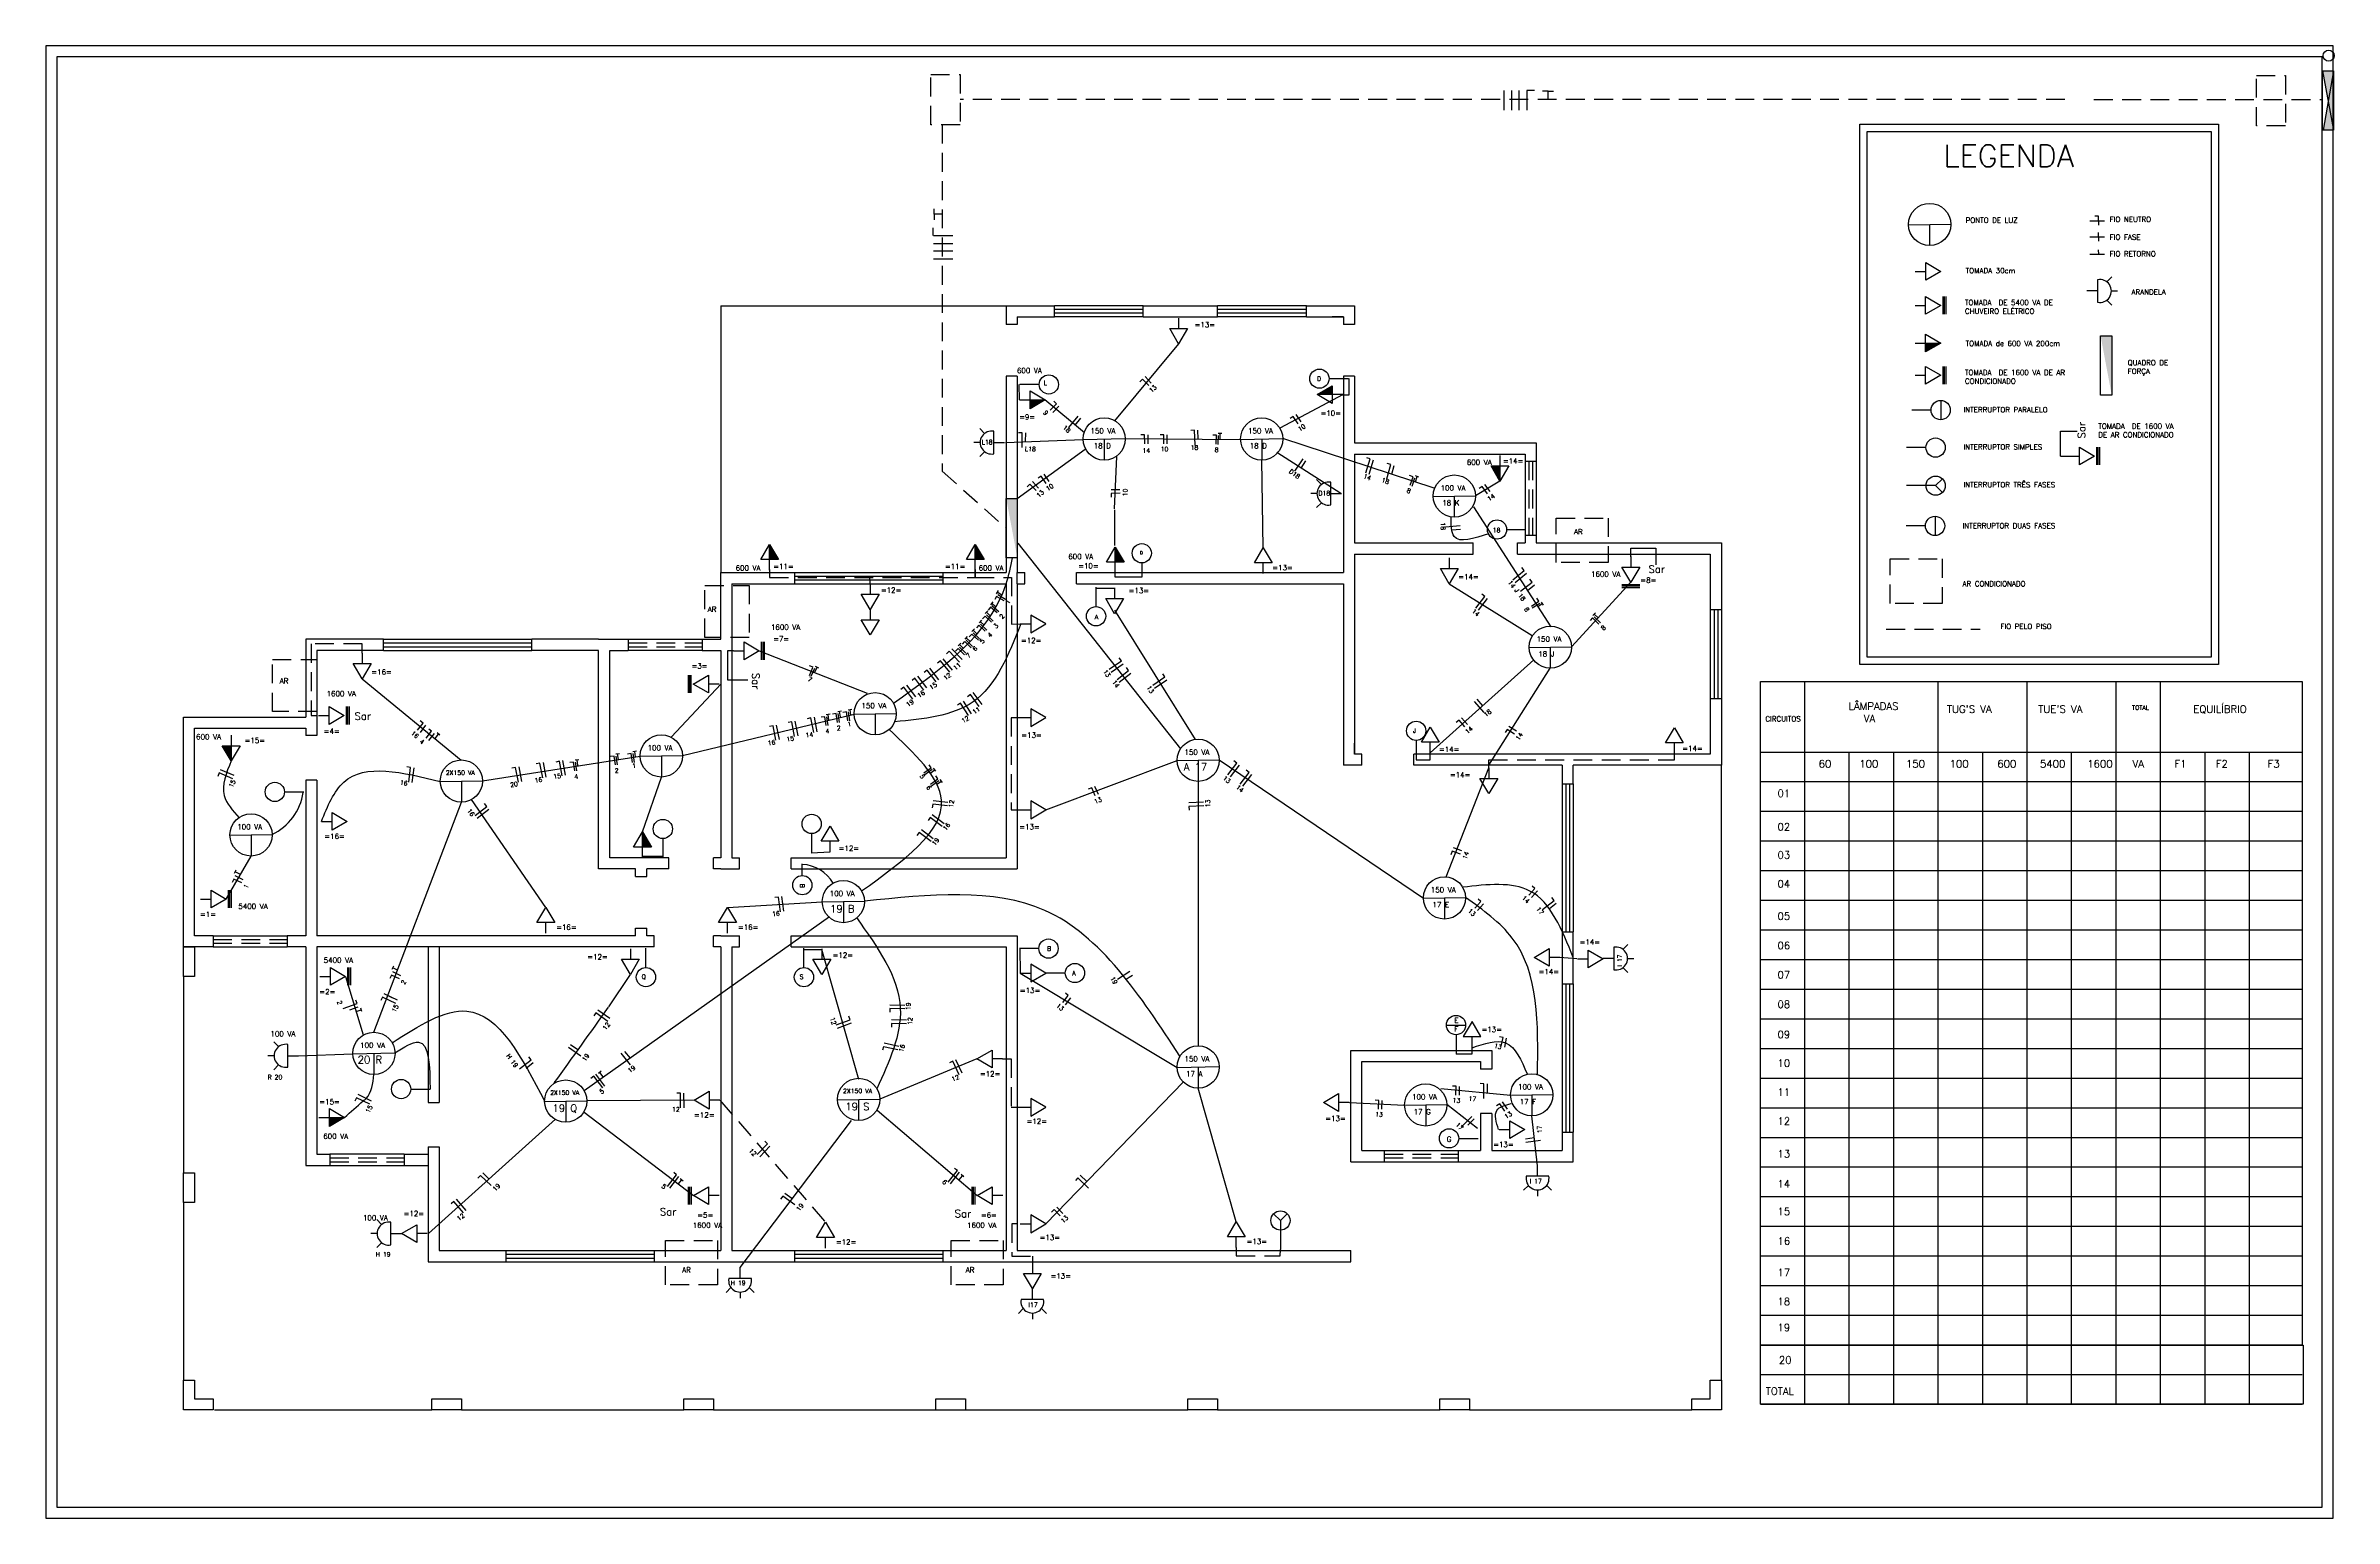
# Model space of a CAD drawing. Header units: millimetres. Extents: x 161 to 191.9, y 206 to 225.9.
import ezdxf

# ---------------------------------------------------------------- set-up
doc = ezdxf.new("R2010")
doc.units = ezdxf.units.MM
doc.header["$LTSCALE"] = 0.04
doc.linetypes.add('DASHED2', pattern=[9.525, 6.35, -3.175])
doc.linetypes.add('HIDDEN', pattern=[9.525, 6.35, -3.175])
for name, color, linetype in [('ar condicionado', 2, 'DASHED2'), ('blocos', 1, 'Continuous'), ('janela alta', 2, 'HIDDEN'), ('janela baixa', 6, 'Continuous'), ('parede', 5, 'Continuous')]:
    doc.layers.add(name, color=color, linetype=linetype)
doc.styles.get("Standard").update_dxf_attribs({"font": 'romans.shx', "height": 0.1})
doc.styles.add('style1', font='romans.shx', dxfattribs={"height": 0.1})

# ---------------------------------------------------------------- blocks, each defined once
blk = doc.blocks.new('BOB-04')
for p, q in [((0.145, 0), (0, 0)), ((0.145, 0.152), (0.145, -0.152)), ((0.269, 0.124), (0.335, 0.189)), ((0.331, 0), (0.413, 0)), ((0.269, -0.124), (0.335, -0.189))]:
    blk.add_line(p, q)
blk.add_arc((0.175, 0), 0.155, 258.8052, 101.1948)
blk = doc.blocks.new('TB-120')
blk.add_hatch(color=256).paths.add_polyline_path([(0.143, 0), (0.143, -0.12), (0.347, 0)])
for p, q in [((0, 0), (0.347, 0)), ((0.143, 0.12), (0.347, 0)), ((0.143, -0.12), (0.143, 0.12)), ((0.347, 0), (0.143, -0.12))]:
    blk.add_line(p, q)
blk = doc.blocks.new('TB-30')
for p, q in [((0, 0), (0.143, 0)), ((0.143, 0.12), (0.347, 0)), ((0.143, -0.12), (0.143, 0.12)), ((0.347, 0), (0.143, -0.12))]:
    blk.add_line(p, q)
blk = doc.blocks.new('TT-30')
for p, q in [((0, 0), (0.143, 0)), ((0.143, -0.12), (0.143, 0.12)), ((0.143, 0.12), (0.347, 0)), ((0.347, 0), (0.143, -0.12)), ((0.378, -0.12), (0.378, 0.12)), ((0.398, -0.12), (0.398, 0.12)), ((0.418, -0.12), (0.418, 0.12))]:
    blk.add_line(p, q)
blk = doc.blocks.new('INT-09')
for q in [(0, 0), (0.483, 0.092), (0.483, -0.092)]:
    blk.add_line((0.391, 0), q)
blk.add_circle((0.391, 0), 0.13)
for tag, p in [('A', (0.336, 0.175)), ('C', (0.55, -0.05)), ('B', (0.333, -0.283))]:
    blk.add_attdef(tag, p, '', height=0.12)
blk = doc.blocks.new('INT-01')
blk.add_line((0.261, 0), (0, 0))
blk.add_circle((0.391, 0), 0.13)
blk.add_attdef('A', (0.567, -0.054), '', height=0.12)
blk = doc.blocks.new('INT-05')
for p, q in [((0.261, 0), (0, 0)), ((0.391, 0.13), (0.391, -0.13))]:
    blk.add_line(p, q)
blk.add_circle((0.391, 0), 0.13)
for tag, p in [('A', (0.234, 0.14)), ('B', (0.455, 0.135))]:
    blk.add_attdef(tag, p, '', height=0.12)

msp = doc.modelspace()

# ---------------------------------------------------------------- hatches: boundary and pattern name
at = {"layer": 'blocos'}
h = msp.add_hatch(color=256, dxfattribs=at)
h.paths.add_polyline_path([(191.849, 225.517), (191.71, 225.517), (191.71, 225.456), (191.777, 225.101)])
h.paths.add_polyline_path([(191.777, 225.101), (191.71, 224.717), (191.849, 224.717)])
for points in [[(191.849, 225.517), (191.777, 225.101), (191.849, 224.717)], [(174.091, 218.948), (174.091, 219.748), (173.941, 219.748)]]:
    msp.add_hatch(color=256, dxfattribs=at).paths.add_polyline_path(points)
at = {"layer": 'janela baixa'}
msp.add_hatch(color=256, dxfattribs=at).paths.add_polyline_path([(188.857, 221.141), (188.857, 221.941), (188.707, 221.941)])

# ---------------------------------------------------------------- linework, layer by layer
at = {"layer": 'ar condicionado'}
for points in [[(182.062, 219.484), (182.062, 218.884), (181.362, 218.884), (181.362, 219.484)], [(169.875, 218.574), (170.475, 218.574), (170.475, 217.874), (169.875, 217.874)], [(164.041, 217.573), (164.641, 217.573), (164.641, 216.873), (164.041, 216.873)], [(170.044, 209.735), (170.044, 209.135), (169.344, 209.135), (169.344, 209.735)], [(173.898, 209.735), (173.898, 209.135), (173.198, 209.135), (173.198, 209.735)]]:
    msp.add_lwpolyline(points, close=True, dxfattribs=at)
at = {"layer": 'blocos'}
for p, q in [((191.699, 225.517), (191.849, 224.717)), ((191.849, 225.517), (191.71, 224.717)), ((180.653, 225.252), (180.653, 224.989)), ((180.759, 225.252), (180.759, 224.989)), ((180.859, 225.252), (180.859, 224.989)), ((180.967, 225.257), (181.068, 225.257)), ((180.967, 225.252), (180.967, 224.989)), ((181.254, 225.245), (181.176, 225.245)), ((181.254, 225.245), (181.325, 225.245)), ((181.254, 225.133), (181.254, 225.245)), ((172.967, 223.585), (172.967, 223.656)), ((173.079, 223.585), (172.967, 223.585)), ((172.967, 223.585), (172.967, 223.507)), ((172.956, 223.298), (172.956, 223.399)), ((172.961, 223.298), (173.223, 223.298)), ((172.961, 223.19), (173.223, 223.19)), ((172.961, 223.09), (173.223, 223.09)), ((172.961, 222.984), (173.223, 222.984)), ((176.267, 221.835), (175.402, 220.798)), ((175.898, 221.305), (175.814, 221.392)), ((174.11, 221.287), (174.115, 221.079)), ((174.462, 221.082), (174.996, 220.638)), ((175.78, 221.359), (175.744, 221.324)), ((175.864, 221.273), (175.78, 221.359)), ((178.485, 221.15), (177.634, 220.695)), ((178.297, 221.365), (178.558, 221.365)), ((178.565, 221.141), (178.475, 221.141)), ((178.565, 221.365), (178.565, 221.141)), ((174.535, 220.941), (174.62, 221.026)), ((174.569, 220.907), (174.653, 220.992)), ((174.62, 221.026), (174.585, 221.061)), ((174.786, 220.705), (174.912, 220.86)), ((174.873, 220.738), (174.949, 220.831)), ((177.812, 220.856), (177.771, 220.828)), ((177.88, 220.757), (177.812, 220.856)), ((177.919, 220.783), (177.851, 220.882)), ((173.933, 220.503), (174.978, 220.546)), ((174.157, 220.635), (174.107, 220.635)), ((174.156, 220.435), (174.157, 220.635)), ((174.203, 220.515), (174.204, 220.635)), ((174.978, 220.546), (175.547, 220.556)), ((175.263, 220.551), (175.263, 220.266)), ((175.263, 220.551), (175.263, 220.551)), ((175.263, 220.551), (175.263, 220.551)), ((175.263, 220.551), (175.263, 220.551)), ((175.263, 220.551), (175.263, 220.551)), ((175.263, 220.551), (175.263, 220.551)), ((175.263, 220.551), (175.263, 220.551)), ((175.263, 220.551), (175.263, 220.551)), ((175.263, 220.551), (175.263, 220.551)), ((175.263, 220.551), (175.263, 220.551)), ((175.263, 220.551), (175.263, 220.551)), ((175.547, 220.556), (177.104, 220.546)), ((175.808, 220.605), (175.758, 220.605)), ((175.81, 220.485), (175.808, 220.605)), ((175.857, 220.486), (175.855, 220.606)), ((176.066, 220.605), (176.016, 220.605)), ((176.067, 220.485), (176.066, 220.605)), ((176.114, 220.486), (176.113, 220.606)), ((176.481, 220.669), (176.431, 220.667)), ((176.489, 220.469), (176.481, 220.669)), ((176.533, 220.551), (176.528, 220.671)), ((176.777, 220.602), (176.727, 220.602)), ((176.775, 220.482), (176.777, 220.602)), ((176.852, 220.623), (176.802, 220.623)), ((176.802, 220.477), (176.803, 220.597)), ((176.826, 220.548), (176.827, 220.623)), ((177.104, 220.546), (177.673, 220.556)), ((177.388, 220.551), (177.388, 220.551)), ((177.388, 220.551), (177.388, 220.551)), ((177.388, 220.551), (177.388, 220.551)), ((177.388, 220.551), (177.388, 220.551)), ((177.388, 220.551), (177.388, 220.551)), ((177.388, 220.551), (177.388, 220.551)), ((177.388, 220.551), (177.388, 220.551)), ((177.388, 220.551), (177.388, 220.551)), ((177.388, 220.551), (177.388, 220.551)), ((177.388, 220.551), (177.388, 220.551)), ((177.388, 220.551), (177.388, 220.266)), ((177.388, 220.551), (177.388, 220.266)), ((177.388, 220.551), (177.388, 220.266)), ((177.388, 220.551), (177.388, 220.266)), ((177.388, 220.551), (177.388, 220.266)), ((179.713, 219.888), (177.673, 220.556)), ((174.091, 219.748), (175.007, 220.412)), ((175.402, 219.609), (175.433, 220.313)), ((177.409, 219.084), (177.388, 220.266)), ((178.455, 219.814), (177.594, 220.367)), ((177.836, 220.116), (177.946, 220.283)), ((177.92, 220.157), (177.985, 220.258)), ((178.793, 220.092), (178.853, 220.283)), ((178.853, 220.283), (178.805, 220.298)), ((178.838, 220.078), (178.898, 220.269)), ((179.075, 220.014), (179.13, 220.206)), ((179.13, 220.206), (179.082, 220.22)), ((179.143, 220.078), (179.176, 220.193)), ((174.26, 219.942), (174.225, 219.907)), ((174.344, 219.856), (174.26, 219.942)), ((174.378, 219.889), (174.294, 219.975)), ((174.413, 220.051), (174.372, 220.023)), ((174.481, 219.952), (174.413, 220.051)), ((174.519, 219.979), (174.452, 220.078)), ((175.476, 219.866), (175.356, 219.863)), ((179.431, 220.04), (179.384, 220.056)), ((179.392, 219.927), (179.431, 220.04)), ((179.416, 219.914), (179.455, 220.028)), ((179.51, 220.036), (179.462, 220.053)), ((179.462, 219.974), (179.486, 220.044)), ((180.603, 219.983), (180.272, 219.786)), ((180.362, 219.91), (180.322, 219.881)), ((180.433, 219.813), (180.362, 219.91)), ((180.471, 219.841), (180.4, 219.938)), ((175.477, 219.819), (175.357, 219.816)), ((175.357, 219.816), (175.358, 219.766)), ((175.402, 219.597), (175.402, 219.112)), ((179.702, 219.776), (180.272, 219.786)), ((179.987, 219.781), (179.987, 219.496)), ((179.987, 219.781), (179.987, 219.781)), ((179.987, 219.781), (179.987, 219.781)), ((179.987, 219.781), (179.987, 219.781)), ((179.987, 219.781), (179.987, 219.781)), ((179.987, 219.781), (179.987, 219.781)), ((179.987, 219.781), (179.987, 219.781)), ((179.987, 219.781), (179.987, 219.781)), ((179.987, 219.781), (179.987, 219.781)), ((179.987, 219.781), (179.987, 219.781)), ((179.987, 219.781), (179.987, 219.781)), ((179.987, 219.781), (179.987, 219.496)), ((179.987, 219.781), (179.987, 219.496)), ((179.987, 219.781), (179.987, 219.496)), ((180.245, 219.635), (181.287, 218.018)), ((179.869, 219.366), (180.068, 219.382)), ((179.952, 219.325), (180.072, 219.335)), ((174.098, 219.144), (176.291, 216.368)), ((182.369, 218.961), (182.369, 219.079)), ((182.369, 219.079), (182.704, 219.079)), ((182.704, 219.079), (182.704, 218.853)), ((175.413, 218.686), (175.413, 218.748)), ((175.77, 218.686), (175.413, 218.686)), ((175.77, 218.879), (175.77, 218.748)), ((175.77, 218.748), (175.77, 218.686)), ((180.776, 218.649), (180.93, 218.777)), ((180.806, 218.613), (180.96, 218.741)), ((180.881, 218.496), (181.038, 218.62)), ((180.93, 218.777), (180.898, 218.815)), ((181.038, 218.62), (181.007, 218.659)), ((182.369, 218.618), (181.566, 217.747)), ((173.76, 218.352), (173.728, 218.314)), ((173.801, 218.285), (173.744, 218.333)), ((173.84, 218.22), (173.748, 218.298)), ((173.811, 218.426), (173.786, 218.383)), ((173.831, 218.505), (173.806, 218.462)), ((173.915, 218.366), (173.811, 218.426)), ((173.882, 218.444), (173.819, 218.483)), ((173.932, 218.387), (173.828, 218.447)), ((175.153, 218.537), (175.403, 218.537)), ((179.919, 218.598), (181.037, 217.898)), ((180.276, 218.268), (180.399, 218.426)), ((180.314, 218.239), (180.436, 218.397)), ((180.399, 218.426), (180.359, 218.457)), ((180.973, 218.508), (181.067, 218.583)), ((181.028, 218.297), (181.129, 218.361)), ((181.038, 218.272), (181.14, 218.337)), ((181.129, 218.361), (181.102, 218.403)), ((181.112, 218.29), (181.174, 218.33)), ((181.188, 218.309), (181.161, 218.351)), ((173.512, 217.989), (173.478, 217.952)), ((173.573, 218.038), (173.538, 218.002)), ((173.659, 217.957), (173.572, 218.04)), ((173.609, 218.108), (173.574, 218.071)), ((173.645, 218.038), (173.591, 218.089)), ((173.681, 217.972), (173.594, 218.054)), ((173.655, 218.16), (173.621, 218.124)), ((173.742, 218.078), (173.655, 218.16)), ((173.691, 218.23), (173.657, 218.194)), ((173.728, 218.16), (173.674, 218.212)), ((173.763, 218.094), (173.676, 218.176)), ((173.728, 218.281), (173.696, 218.243)), ((173.819, 218.203), (173.728, 218.281)), ((175.403, 218.243), (176.491, 216.496)), ((181.853, 218.137), (181.818, 218.102)), ((181.938, 218.053), (181.853, 218.137)), ((181.891, 218.206), (181.856, 218.171)), ((181.926, 218.136), (181.873, 218.189)), ((181.96, 218.069), (181.875, 218.153)), ((170.262, 217.694), (170.18, 217.694)), ((170.18, 217.694), (170.18, 217.301)), ((170.61, 217.692), (172.064, 217.121)), ((173.173, 217.687), (173.137, 217.653)), ((173.31, 217.541), (173.173, 217.687)), ((173.345, 217.573), (173.208, 217.719)), ((173.291, 217.725), (173.257, 217.688)), ((173.327, 217.794), (173.293, 217.758)), ((173.38, 217.64), (173.293, 217.723)), ((173.364, 217.725), (173.31, 217.776)), ((173.397, 217.659), (173.31, 217.741)), ((173.38, 217.817), (173.346, 217.781)), ((173.416, 217.887), (173.382, 217.851)), ((173.469, 217.733), (173.382, 217.816)), ((173.453, 217.817), (173.399, 217.869)), ((173.486, 217.751), (173.399, 217.834)), ((173.476, 217.919), (173.442, 217.883)), ((173.565, 217.835), (173.477, 217.917)), ((173.549, 217.919), (173.495, 217.97)), ((173.582, 217.853), (173.495, 217.936)), ((180.997, 217.737), (181.566, 217.747)), ((181.282, 217.742), (181.282, 217.742)), ((181.282, 217.742), (181.282, 217.742)), ((181.282, 217.742), (181.282, 217.742)), ((181.282, 217.742), (181.282, 217.742)), ((181.282, 217.742), (181.282, 217.742)), ((181.282, 217.742), (181.282, 217.742)), ((181.282, 217.742), (181.282, 217.742)), ((181.282, 217.742), (181.282, 217.742)), ((181.282, 217.742), (181.282, 217.742)), ((181.282, 217.742), (181.282, 217.742)), ((181.282, 217.742), (181.282, 217.457)), ((181.282, 217.742), (181.282, 217.457)), ((181.282, 217.742), (181.282, 217.457)), ((171.286, 217.359), (171.334, 217.469)), ((171.335, 217.471), (171.289, 217.491)), ((171.309, 217.349), (171.357, 217.458)), ((171.36, 217.402), (171.39, 217.47)), ((171.413, 217.46), (171.367, 217.48)), ((172.874, 217.432), (172.834, 217.401)), ((172.995, 217.272), (172.874, 217.432)), ((173.033, 217.301), (172.912, 217.46)), ((173.054, 217.556), (173.016, 217.524)), ((173.182, 217.402), (173.054, 217.556)), ((173.218, 217.432), (173.09, 217.586)), ((175.329, 217.445), (175.495, 217.557)), ((175.356, 217.406), (175.521, 217.518)), ((175.436, 217.304), (175.593, 217.428)), ((175.465, 217.267), (175.622, 217.391)), ((175.495, 217.557), (175.467, 217.599)), ((175.593, 217.428), (175.562, 217.467)), ((176.082, 217.34), (176.054, 217.381)), ((179.662, 216.317), (181.059, 217.569)), ((180.452, 216.148), (181.282, 217.457)), ((165.252, 217.315), (166.587, 216.217)), ((170.091, 217.244), (169.425, 216.531)), ((170.18, 217.301), (170.455, 217.301)), ((172.561, 217.201), (172.521, 217.171)), ((172.682, 217.042), (172.561, 217.201)), ((172.72, 217.071), (172.598, 217.23)), ((172.71, 217.322), (172.67, 217.292)), ((172.831, 217.163), (172.71, 217.322)), ((172.869, 217.192), (172.747, 217.351)), ((173.459, 217.102), (173.418, 217.073)), ((173.577, 216.941), (173.459, 217.102)), ((173.615, 216.969), (173.497, 217.13)), ((175.917, 217.228), (176.082, 217.34)), ((175.943, 217.189), (176.109, 217.301)), ((169.573, 216.279), (171.888, 216.838)), ((171.306, 216.786), (171.257, 216.776)), ((171.345, 216.59), (171.306, 216.786)), ((171.391, 216.599), (171.353, 216.795)), ((171.493, 216.803), (171.443, 216.796)), ((171.51, 216.685), (171.493, 216.803)), ((171.564, 216.836), (171.514, 216.828)), ((171.537, 216.684), (171.519, 216.803)), ((171.55, 216.758), (171.539, 216.832)), ((171.647, 216.846), (171.597, 216.839)), ((171.665, 216.727), (171.647, 216.846)), ((171.718, 216.879), (171.669, 216.871)), ((171.691, 216.727), (171.674, 216.846)), ((171.704, 216.801), (171.693, 216.875)), ((171.787, 216.867), (171.738, 216.86)), ((171.805, 216.749), (171.787, 216.867)), ((171.858, 216.9), (171.809, 216.893)), ((171.831, 216.748), (171.814, 216.867)), ((171.845, 216.823), (171.836, 216.896)), ((171.888, 216.838), (172.458, 216.848)), ((172.173, 216.843), (172.173, 216.558)), ((172.173, 216.843), (172.173, 216.843)), ((172.173, 216.843), (172.173, 216.843)), ((172.173, 216.843), (172.173, 216.843)), ((172.173, 216.843), (172.173, 216.843)), ((172.173, 216.843), (172.173, 216.843)), ((172.173, 216.843), (172.173, 216.843)), ((172.173, 216.843), (172.173, 216.843)), ((172.173, 216.843), (172.173, 216.843)), ((172.173, 216.843), (172.173, 216.843)), ((172.173, 216.843), (172.173, 216.843)), ((173.325, 216.986), (173.283, 216.959)), ((173.433, 216.818), (173.325, 216.986)), ((173.473, 216.844), (173.364, 217.012)), ((180.051, 216.757), (180.014, 216.723)), ((180.131, 216.668), (180.051, 216.757)), ((180.166, 216.699), (180.086, 216.788)), ((180.389, 216.858), (180.257, 217.009)), ((180.372, 216.949), (180.293, 217.04)), ((166, 216.621), (166.074, 216.716)), ((166.074, 216.716), (166.034, 216.746)), ((166.037, 216.592), (166.111, 216.687)), ((166.115, 216.512), (166.189, 216.607)), ((166.189, 216.607), (166.149, 216.637)), ((166.153, 216.483), (166.226, 216.578)), ((166.236, 216.51), (166.282, 216.569)), ((166.301, 216.554), (166.262, 216.584)), ((170.795, 216.681), (170.746, 216.671)), ((170.834, 216.485), (170.795, 216.681)), ((170.88, 216.494), (170.841, 216.69)), ((171.048, 216.733), (170.999, 216.724)), ((171.086, 216.537), (171.048, 216.733)), ((171.133, 216.546), (171.094, 216.742)), ((180.698, 216.63), (180.671, 216.588)), ((180.799, 216.567), (180.698, 216.63)), ((180.824, 216.607), (180.723, 216.67)), ((166.875, 215.939), (169.003, 216.269)), ((167.65, 216.175), (167.601, 216.166)), ((167.689, 215.979), (167.65, 216.175)), ((167.735, 215.988), (167.696, 216.184)), ((167.912, 216.201), (167.863, 216.191)), ((167.951, 216.005), (167.912, 216.201)), ((167.997, 216.014), (167.958, 216.21)), ((168.105, 216.19), (168.055, 216.183)), ((168.123, 216.072), (168.105, 216.19)), ((168.176, 216.223), (168.127, 216.216)), ((168.149, 216.071), (168.132, 216.19)), ((168.162, 216.146), (168.151, 216.219)), ((168.65, 216.271), (168.601, 216.264)), ((168.668, 216.152), (168.65, 216.271)), ((168.722, 216.304), (168.672, 216.296)), ((168.695, 216.152), (168.677, 216.271)), ((168.708, 216.226), (168.697, 216.3)), ((168.883, 216.305), (168.833, 216.297)), ((168.901, 216.186), (168.883, 216.305)), ((168.954, 216.337), (168.905, 216.33)), ((168.927, 216.186), (168.91, 216.305)), ((168.94, 216.26), (168.929, 216.334)), ((169.003, 216.269), (169.573, 216.279)), ((169.288, 216.274), (169.288, 215.989)), ((169.288, 216.274), (169.288, 216.274)), ((169.288, 216.274), (169.288, 216.274)), ((169.288, 216.274), (169.288, 216.274)), ((169.288, 216.274), (169.288, 216.274)), ((169.288, 216.274), (169.288, 216.274)), ((169.288, 216.274), (169.288, 216.274)), ((169.288, 216.274), (169.288, 216.274)), ((169.288, 216.274), (169.288, 216.274)), ((169.288, 216.274), (169.288, 216.274)), ((169.288, 216.274), (169.288, 216.274)), ((172.93, 216.115), (172.901, 216.155)), ((174.477, 215.546), (176.246, 216.21)), ((176.246, 216.21), (176.816, 216.22)), ((176.531, 216.215), (176.531, 216.215)), ((176.531, 216.215), (176.531, 216.215)), ((176.531, 216.215), (176.531, 216.215)), ((176.531, 216.215), (176.531, 216.215)), ((176.531, 216.215), (176.531, 216.215)), ((176.531, 216.215), (176.531, 216.215)), ((176.531, 216.215), (176.531, 216.215)), ((176.531, 216.215), (176.531, 216.215)), ((176.531, 216.215), (176.531, 216.215)), ((176.531, 216.215), (176.531, 216.215)), ((176.531, 216.215), (176.531, 215.93)), ((176.816, 216.22), (179.57, 214.353)), ((176.929, 216.019), (177.051, 216.177)), ((176.966, 215.99), (177.089, 216.148)), ((177.051, 216.177), (177.012, 216.208)), ((179.472, 216.222), (179.662, 216.222)), ((179.662, 216.222), (179.662, 216.317)), ((163.321, 216.044), (163.302, 215.998)), ((163.505, 215.965), (163.321, 216.044)), ((163.524, 216.009), (163.34, 216.087)), ((165.905, 216.119), (165.855, 216.125)), ((165.879, 215.92), (165.905, 216.119)), ((165.926, 215.914), (165.952, 216.113)), ((166.306, 215.929), (166.875, 215.939)), ((166.59, 215.934), (166.59, 215.934)), ((166.59, 215.934), (166.59, 215.934)), ((166.59, 215.934), (166.59, 215.934)), ((166.59, 215.934), (166.59, 215.934)), ((166.59, 215.934), (166.59, 215.934)), ((166.59, 215.934), (166.59, 215.934)), ((166.59, 215.934), (166.59, 215.934)), ((166.59, 215.934), (166.59, 215.934)), ((166.59, 215.934), (166.59, 215.934)), ((166.59, 215.934), (166.59, 215.934)), ((166.59, 215.934), (166.59, 215.649)), ((167.321, 216.117), (167.272, 216.107)), ((167.36, 215.921), (167.321, 216.117)), ((167.406, 215.93), (167.368, 216.126)), ((169.034, 215.248), (169.288, 215.989)), ((172.83, 216.044), (172.928, 216.114)), ((172.845, 216.023), (172.942, 216.093)), ((172.916, 216.043), (172.977, 216.086)), ((172.919, 215.893), (173.017, 215.963)), ((172.934, 215.872), (173.032, 215.942)), ((172.991, 216.066), (172.962, 216.107)), ((173.019, 215.964), (172.99, 216.004)), ((173.005, 215.892), (173.066, 215.935)), ((173.08, 215.915), (173.051, 215.956)), ((175.094, 215.844), (175.048, 215.824)), ((175.142, 215.734), (175.094, 215.844)), ((175.185, 215.752), (175.137, 215.862)), ((176.531, 215.93), (176.531, 212.361)), ((177.096, 215.893), (177.218, 216.051)), ((177.133, 215.864), (177.255, 216.022)), ((177.218, 216.051), (177.179, 216.082)), ((179.878, 214.642), (180.452, 216.112)), ((165.41, 212.545), (166.59, 215.649)), ((167.729, 214.229), (166.727, 215.686)), ((166.774, 215.47), (166.932, 215.592)), ((166.802, 215.433), (166.961, 215.555)), ((166.932, 215.592), (166.901, 215.632)), ((172.95, 215.623), (172.944, 215.573)), ((173.149, 215.599), (172.95, 215.623)), ((173.154, 215.646), (172.955, 215.669)), ((176.604, 215.648), (176.404, 215.64)), ((176.606, 215.601), (176.406, 215.593)), ((176.406, 215.593), (176.408, 215.543)), ((163.467, 215.203), (164.037, 215.213)), ((163.752, 215.208), (163.752, 215.208)), ((163.752, 215.208), (163.752, 215.208)), ((163.752, 215.208), (163.752, 215.208)), ((163.752, 215.208), (163.752, 215.208)), ((163.752, 215.208), (163.752, 215.208)), ((163.752, 215.208), (163.752, 215.208)), ((163.752, 215.208), (163.752, 215.208)), ((163.752, 215.208), (163.752, 215.208)), ((163.752, 215.208), (163.752, 215.208)), ((163.752, 215.208), (163.752, 215.208)), ((163.752, 215.208), (163.752, 214.923)), ((172.768, 215.239), (172.737, 215.199)), ((172.927, 215.118), (172.768, 215.239)), ((172.956, 215.155), (172.796, 215.276)), ((172.916, 215.441), (172.886, 215.402)), ((173.075, 215.321), (172.916, 215.441)), ((173.104, 215.358), (172.944, 215.479)), ((163.418, 214.343), (163.752, 214.923)), ((169.034, 214.92), (169.308, 214.92)), ((171.311, 214.964), (171.564, 214.978)), ((179.958, 214.988), (179.941, 214.94)), ((180.071, 214.947), (179.958, 214.988)), ((180.087, 214.992), (179.974, 215.032)), ((163.519, 214.612), (163.498, 214.567)), ((163.627, 214.56), (163.519, 214.612)), ((163.547, 214.733), (163.525, 214.688)), ((163.603, 214.679), (163.536, 214.711)), ((163.648, 214.603), (163.539, 214.655)), ((171.19, 214.656), (171.19, 214.816)), ((170.181, 214.229), (171.459, 214.303)), ((170.869, 214.37), (170.819, 214.364)), ((170.895, 214.172), (170.869, 214.37)), ((170.942, 214.178), (170.915, 214.377)), ((171.459, 214.303), (172.029, 214.313)), ((171.744, 214.308), (171.744, 214.308)), ((171.744, 214.308), (171.744, 214.308)), ((171.744, 214.308), (171.744, 214.308)), ((171.744, 214.308), (171.744, 214.308)), ((171.744, 214.308), (171.744, 214.308)), ((171.744, 214.308), (171.744, 214.308)), ((171.744, 214.308), (171.744, 214.308)), ((171.744, 214.308), (171.744, 214.308)), ((171.744, 214.308), (171.744, 214.308)), ((171.744, 214.308), (171.744, 214.308)), ((171.744, 214.308), (171.744, 214.023)), ((171.744, 214.308), (171.744, 214.023)), ((171.744, 214.308), (171.744, 214.023)), ((179.57, 214.353), (180.139, 214.363)), ((179.57, 214.353), (180.139, 214.363)), ((179.854, 214.358), (179.854, 214.073)), ((179.854, 214.358), (179.854, 214.358)), ((179.854, 214.358), (179.854, 214.358)), ((179.854, 214.358), (179.854, 214.358)), ((179.854, 214.358), (179.854, 214.358)), ((179.854, 214.358), (179.854, 214.358)), ((179.854, 214.358), (179.854, 214.358)), ((179.854, 214.358), (179.854, 214.358)), ((179.854, 214.358), (179.854, 214.358)), ((179.854, 214.358), (179.854, 214.358)), ((179.854, 214.358), (179.854, 214.358)), ((179.854, 214.358), (179.854, 214.358)), ((179.854, 214.358), (179.854, 214.358)), ((179.854, 214.358), (179.854, 214.358)), ((179.854, 214.358), (179.854, 214.358)), ((179.854, 214.358), (179.854, 214.358)), ((179.854, 214.358), (179.854, 214.358)), ((179.854, 214.358), (179.854, 214.358)), ((179.854, 214.358), (179.854, 214.358)), ((179.854, 214.358), (179.854, 214.358)), ((179.854, 214.358), (179.854, 214.358)), ((179.854, 214.358), (179.854, 214.073)), ((180.265, 214.22), (180.346, 214.308)), ((180.346, 214.308), (180.309, 214.342)), ((180.994, 214.396), (181.075, 214.484)), ((181.028, 214.364), (181.11, 214.452)), ((181.075, 214.484), (181.038, 214.518)), ((181.177, 214.201), (181.333, 214.325)), ((181.269, 214.213), (181.363, 214.288)), ((181.333, 214.325), (181.302, 214.364)), ((168.245, 211.76), (171.557, 214.106)), ((180.299, 214.188), (180.381, 214.276)), ((171.212, 213.663), (171.454, 213.663)), ((171.451, 213.666), (171.946, 211.911)), ((174.381, 213.674), (174.12, 213.674)), ((174.127, 213.674), (174.129, 213.344)), ((165.674, 213.438), (165.652, 213.393)), ((165.73, 213.384), (165.663, 213.416)), ((165.775, 213.308), (165.666, 213.36)), ((175.442, 213.261), (175.61, 213.368)), ((181.638, 213.534), (181.407, 213.555)), ((165.028, 213.299), (165.266, 212.508)), ((165.655, 213.01), (165.547, 213.062)), ((165.728, 212.976), (165.547, 213.062)), ((165.646, 213.317), (165.625, 213.272)), ((165.754, 213.266), (165.646, 213.317)), ((168.581, 212.887), (168.87, 213.325)), ((174.129, 213.344), (176.246, 212.071)), ((174.738, 213.344), (174.477, 213.344)), ((174.778, 213.04), (174.739, 213.071)), ((175.559, 213.261), (175.602, 213.288)), ((175.602, 213.288), (175.644, 213.314)), ((164.994, 212.865), (165.183, 212.931)), ((165.085, 212.847), (165.198, 212.886)), ((165.183, 212.931), (165.166, 212.978)), ((165.169, 212.824), (165.24, 212.849)), ((165.248, 212.825), (165.232, 212.872)), ((165.527, 213.019), (165.505, 212.974)), ((165.707, 212.933), (165.527, 213.019)), ((168.404, 212.807), (168.375, 212.766)), ((168.567, 212.691), (168.404, 212.807)), ((168.594, 212.729), (168.431, 212.845)), ((171.835, 212.714), (171.818, 212.761)), ((172.372, 212.864), (172.371, 212.814)), ((172.572, 212.86), (172.372, 212.864)), ((172.573, 212.907), (172.373, 212.911)), ((174.705, 212.945), (174.778, 213.04)), ((174.742, 212.916), (174.815, 213.011)), ((171.648, 212.643), (171.835, 212.714)), ((171.665, 212.599), (171.852, 212.67)), ((172.394, 212.664), (172.393, 212.614)), ((172.594, 212.66), (172.394, 212.664)), ((172.595, 212.707), (172.395, 212.711)), ((180.645, 212.472), (180.596, 212.482)), ((180.62, 212.355), (180.645, 212.472)), ((180.667, 212.345), (180.691, 212.463)), ((164.393, 212.227), (165.125, 212.255)), ((165.125, 212.255), (165.694, 212.265)), ((165.41, 212.26), (165.41, 211.975)), ((165.41, 212.26), (165.41, 212.26)), ((165.41, 212.26), (165.41, 212.26)), ((165.41, 212.26), (165.41, 212.26)), ((165.41, 212.26), (165.41, 212.26)), ((165.41, 212.26), (165.41, 212.26)), ((165.41, 212.26), (165.41, 212.26)), ((165.41, 212.26), (165.41, 212.26)), ((165.41, 212.26), (165.41, 212.26)), ((165.41, 212.26), (165.41, 212.26)), ((165.41, 212.26), (165.41, 212.26)), ((167.374, 212.049), (167.531, 212.173)), ((167.466, 212.062), (167.56, 212.136)), ((167.531, 212.173), (167.5, 212.212)), ((168.2, 212.223), (168.035, 212.337)), ((168.161, 212.308), (168.062, 212.376)), ((168.871, 212.105), (168.745, 212.261)), ((168.87, 212.194), (168.795, 212.287)), ((173.546, 212.184), (172.234, 211.644)), ((172.284, 212.35), (172.273, 212.301)), ((172.479, 212.306), (172.284, 212.35)), ((172.49, 212.352), (172.295, 212.396)), ((173.221, 212.153), (173.175, 212.131)), ((173.306, 211.972), (173.221, 212.153)), ((173.348, 211.992), (173.263, 212.173)), ((180.01, 212.252), (180.226, 212.252)), ((180.226, 212.252), (180.226, 212.348)), ((168.376, 211.951), (168.336, 211.921)), ((168.497, 211.793), (168.376, 211.951)), ((168.524, 211.818), (168.403, 211.977)), ((168.478, 212.018), (168.438, 211.987)), ((168.503, 211.943), (168.458, 212.002)), ((174.477, 209.959), (176.332, 211.875)), ((176.246, 212.071), (176.816, 212.082)), ((176.531, 212.076), (176.531, 211.792)), ((176.531, 212.076), (176.531, 212.076)), ((176.531, 212.076), (176.531, 212.076)), ((176.531, 212.076), (176.531, 212.076)), ((176.531, 212.076), (176.531, 212.076)), ((176.531, 212.076), (176.531, 212.076)), ((176.531, 212.076), (176.531, 212.076)), ((176.531, 212.076), (176.531, 212.076)), ((176.531, 212.076), (176.531, 212.076)), ((176.531, 212.076), (176.531, 212.076)), ((176.531, 212.076), (176.531, 212.076)), ((180.012, 211.816), (179.962, 211.818)), ((180.009, 211.696), (180.012, 211.816)), ((180.056, 211.695), (180.059, 211.815)), ((180.387, 211.851), (180.337, 211.852)), ((180.386, 211.651), (180.387, 211.851)), ((180.433, 211.731), (180.434, 211.851)), ((165.175, 211.661), (165.154, 211.615)), ((165.356, 211.575), (165.175, 211.661)), ((165.376, 211.617), (165.196, 211.703)), ((165.304, 211.652), (165.196, 211.703)), ((167.714, 211.611), (168.283, 211.621)), ((167.998, 211.616), (167.998, 211.331)), ((167.998, 211.616), (167.998, 211.616)), ((167.998, 211.616), (167.998, 211.616)), ((167.998, 211.616), (167.998, 211.616)), ((167.998, 211.616), (167.998, 211.616)), ((167.998, 211.616), (167.998, 211.616)), ((167.998, 211.616), (167.998, 211.616)), ((167.998, 211.616), (167.998, 211.616)), ((167.998, 211.616), (167.998, 211.616)), ((167.998, 211.616), (167.998, 211.616)), ((167.998, 211.616), (167.998, 211.616)), ((169.73, 211.629), (168.283, 211.621)), ((169.546, 211.724), (169.496, 211.724)), ((169.548, 211.525), (169.546, 211.724)), ((169.595, 211.525), (169.593, 211.725)), ((171.665, 211.634), (172.234, 211.644)), ((171.95, 211.639), (171.95, 211.639)), ((171.95, 211.639), (171.95, 211.639)), ((171.95, 211.639), (171.95, 211.639)), ((171.95, 211.639), (171.95, 211.639)), ((171.95, 211.639), (171.95, 211.639)), ((171.95, 211.639), (171.95, 211.639)), ((171.95, 211.639), (171.95, 211.639)), ((171.95, 211.639), (171.95, 211.639)), ((171.95, 211.639), (171.95, 211.639)), ((171.95, 211.639), (171.95, 211.639)), ((171.95, 211.639), (171.95, 211.354)), ((171.95, 211.639), (171.95, 211.354)), ((177.045, 209.988), (176.531, 211.792)), ((178.571, 211.597), (179.316, 211.559)), ((178.968, 211.626), (178.918, 211.628)), ((178.964, 211.506), (178.968, 211.626)), ((179.011, 211.505), (179.015, 211.625)), ((179.316, 211.559), (179.886, 211.569)), ((179.316, 211.559), (179.886, 211.569)), ((179.601, 211.564), (179.601, 211.279)), ((179.601, 211.564), (179.601, 211.564)), ((179.601, 211.564), (179.601, 211.564)), ((179.601, 211.564), (179.601, 211.564)), ((179.601, 211.564), (179.601, 211.564)), ((179.601, 211.564), (179.601, 211.564)), ((179.601, 211.564), (179.601, 211.564)), ((179.601, 211.564), (179.601, 211.564)), ((179.601, 211.564), (179.601, 211.564)), ((179.601, 211.564), (179.601, 211.564)), ((179.601, 211.564), (179.601, 211.564)), ((179.601, 211.564), (179.601, 211.279)), ((179.807, 211.786), (180.747, 211.695)), ((180.299, 211.245), (179.886, 211.569)), ((180.599, 211.579), (180.558, 211.551)), ((180.667, 211.48), (180.599, 211.579)), ((180.706, 211.507), (180.638, 211.606)), ((180.747, 211.695), (181.317, 211.705)), ((180.747, 211.695), (181.317, 211.705)), ((180.747, 211.695), (181.317, 211.705)), ((181.032, 211.7), (181.032, 211.7)), ((181.032, 211.7), (181.032, 211.7)), ((181.032, 211.7), (181.032, 211.7)), ((181.032, 211.7), (181.032, 211.7)), ((181.032, 211.7), (181.032, 211.7)), ((181.032, 211.7), (181.032, 211.7)), ((181.032, 211.7), (181.032, 211.7)), ((181.032, 211.7), (181.032, 211.7)), ((181.032, 211.7), (181.032, 211.7)), ((181.032, 211.7), (181.032, 211.7)), ((181.032, 211.7), (181.032, 211.415)), ((181.032, 211.7), (181.032, 211.415)), ((181.032, 211.7), (181.032, 211.7)), ((181.032, 211.7), (181.032, 211.7)), ((181.032, 211.7), (181.032, 211.7)), ((181.032, 211.7), (181.032, 211.7)), ((181.032, 211.7), (181.032, 211.7)), ((181.032, 211.7), (181.032, 211.7)), ((181.032, 211.7), (181.032, 211.7)), ((181.032, 211.7), (181.032, 211.7)), ((181.032, 211.7), (181.032, 211.7)), ((181.032, 211.7), (181.032, 211.7)), ((181.032, 211.7), (181.032, 211.415)), ((166.147, 209.828), (167.858, 211.37)), ((168.248, 211.468), (169.721, 210.34)), ((170.351, 209.368), (171.852, 211.354)), ((172.198, 211.495), (173.547, 210.34)), ((180.081, 211.266), (180.222, 211.408)), ((180.171, 211.289), (180.256, 211.375)), ((180.592, 211.231), (180.736, 211.231)), ((180.736, 211.351), (180.94, 211.231)), ((180.736, 211.111), (180.736, 211.351)), ((180.94, 211.231), (180.736, 211.111)), ((181.108, 210.742), (181.032, 211.415)), ((170.582, 210.895), (170.719, 211.041)), ((170.616, 210.863), (170.753, 211.008)), ((170.719, 211.041), (170.683, 211.075)), ((181.065, 211.119), (180.946, 211.104)), ((181.15, 211.082), (180.952, 211.057)), ((166.846, 210.613), (166.811, 210.577)), ((166.991, 210.475), (166.846, 210.613)), ((166.965, 210.564), (166.878, 210.647)), ((169.37, 210.462), (169.494, 210.619)), ((169.401, 210.442), (169.525, 210.598)), ((169.494, 210.619), (169.455, 210.65)), ((173.158, 210.52), (173.282, 210.677)), ((173.189, 210.5), (173.313, 210.656)), ((173.282, 210.677), (173.243, 210.708)), ((173.305, 210.551), (173.351, 210.609)), ((173.371, 210.594), (173.332, 210.625)), ((174.908, 210.58), (174.874, 210.543)), ((175.053, 210.442), (174.908, 210.58)), ((175.028, 210.531), (174.941, 210.614)), ((166.654, 210.139), (166.526, 210.293)), ((169.517, 210.493), (169.563, 210.551)), ((169.583, 210.536), (169.544, 210.567)), ((170.925, 210.332), (170.896, 210.291)), ((171.088, 210.215), (170.925, 210.332)), ((171.05, 210.3), (170.953, 210.37)), ((166.49, 210.263), (166.451, 210.231)), ((166.618, 210.109), (166.49, 210.263)), ((174.588, 210.153), (174.552, 210.118)), ((174.671, 210.067), (174.588, 210.153)), ((174.705, 210.099), (174.622, 210.186))]:
    msp.add_line(p, q, dxfattribs=at)
for points in [[(191.849, 225.517), (191.849, 224.717), (191.699, 224.717), (191.699, 225.517), (191.849, 225.517)], [(174.091, 219.748), (174.091, 218.948), (173.941, 218.948), (173.941, 219.748), (174.091, 219.748)]]:
    msp.add_lwpolyline(points, dxfattribs=at)
for centre, radius in [((191.784, 225.724), 0.0744), ((178.167, 221.365), 0.13), ((175.263, 220.551), 0.285), ((177.388, 220.551), 0.285), ((177.388, 220.551), 0.285), ((177.388, 220.551), 0.285), ((177.388, 220.551), 0.285), ((179.987, 219.781), 0.285), ((179.987, 219.781), 0.285), ((179.987, 219.781), 0.285), ((175.77, 219.009), 0.13), ((181.282, 217.742), 0.285), ((181.282, 217.742), 0.285), ((172.173, 216.843), 0.285), ((169.288, 216.274), 0.285), ((176.531, 216.215), 0.285), ((166.59, 215.934), 0.285), ((163.752, 215.208), 0.285), ((171.19, 214.53), 0.13), ((171.744, 214.308), 0.285), ((171.744, 214.308), 0.285), ((171.744, 214.308), 0.285), ((179.854, 214.358), 0.285), ((179.854, 214.358), 0.285), ((174.511, 213.674), 0.13), ((174.868, 213.344), 0.13), ((165.41, 212.26), 0.285), ((176.531, 212.076), 0.285), ((167.998, 211.616), 0.285), ((171.95, 211.639), 0.285), ((171.95, 211.639), 0.285), ((179.601, 211.564), 0.285), ((179.601, 211.564), 0.285), ((181.032, 211.7), 0.285), ((181.032, 211.7), 0.285)]:
    msp.add_circle(centre, radius, dxfattribs=at)
for centre, radius, start, end in [((163.709, 215.892), 0.754, 295.7294, 351.5751), ((171.158, 214.287), 0.524, 30.878, 86.4739)]:
    msp.add_arc(centre, radius, start, end, dxfattribs=at)
for points in [[(180.447, 219.27), (179.985, 219.234), (179.944, 219.498)], [(172.419, 216.987), (173.941, 218.598), (174.026, 218.948)], [(174.138, 218.055), (173.493, 217.003), (172.435, 216.734)], [(171.99, 214.452), (173.069, 215.678), (172.357, 216.636)], [(163.484, 216.207), (163.389, 215.74), (163.594, 215.44)], [(164.702, 215.391), (165.004, 215.921), (166.306, 215.929)], [(176.285, 212.22), (174.46, 214.19), (172.029, 214.313)], [(181.591, 213.552), (181.008, 214.451), (180.1, 214.502)], [(181.108, 211.966), (180.769, 213.816), (180.139, 214.363)], [(171.92, 214.092), (172.512, 212.868), (172.196, 211.783)], [(165.655, 212.404), (166.665, 212.831), (167.714, 211.611)], [(167.844, 211.86), (168.577, 212.885)], [(180.226, 212.336), (180.679, 212.4), (180.969, 211.983)], [(165.694, 212.265), (166.012, 212.412), (166.168, 211.778)], [(165.015, 211.395), (165.266, 211.618), (165.304, 211.652), (165.41, 211.975)], [(180.585, 211.231), (180.562, 211.491), (180.752, 211.584)]]:
    msp.add_spline(points, degree=3, dxfattribs=at)
at = {"layer": 'janela alta'}
for p, q in [((188.224, 225.131), (173.318, 225.131)), ((188.617, 225.131), (191.695, 225.131)), ((173.079, 224.792), (173.079, 220.115)), ((181.091, 220.248), (180.941, 220.248)), ((180.991, 220.248), (180.991, 219.248)), ((181.041, 220.248), (181.041, 219.248)), ((173.079, 220.115), (173.941, 219.348)), ((181.091, 219.248), (180.941, 219.248)), ((170.749, 218.79), (170.749, 218.683)), ((170.749, 218.683), (173.524, 218.683)), ((172.105, 218.598), (172.102, 218.685)), ((172.102, 218.685), (172.102, 218.683)), ((173.524, 218.683), (173.524, 218.79)), ((173.524, 218.79), (173.524, 218.683)), ((173.524, 218.683), (174.014, 218.683)), ((174.014, 218.683), (174.014, 218.05)), ((174.014, 218.05), (174.138, 218.055)), ((165.252, 217.785), (164.565, 217.785)), ((164.565, 217.785), (164.565, 216.82)), ((165.252, 217.661), (165.252, 217.785)), ((168.841, 217.848), (168.841, 217.698)), ((168.841, 217.798), (169.841, 217.798)), ((168.841, 217.748), (169.841, 217.748)), ((169.841, 217.848), (169.841, 217.698)), ((185.815, 217.984), (187.08, 217.984)), ((164.565, 216.82), (164.641, 216.82)), ((174.129, 216.788), (174.01, 216.788)), ((174.01, 216.788), (174.01, 215.546)), ((180.452, 216.112), (180.452, 216.222)), ((180.452, 216.222), (182.956, 216.222)), ((182.956, 216.222), (182.956, 216.306)), ((174.01, 215.546), (174.133, 215.546)), ((163.241, 213.848), (163.241, 213.698)), ((163.241, 213.798), (164.241, 213.798)), ((163.241, 213.748), (164.241, 213.748)), ((164.241, 213.848), (164.241, 213.698)), ((173.893, 212.184), (174.01, 212.184)), ((174.01, 212.184), (174.01, 211.532)), ((170.078, 211.629), (171.503, 209.981)), ((174.01, 211.532), (174.129, 211.532)), ((164.816, 210.898), (164.816, 210.748)), ((165.816, 210.898), (165.816, 210.748)), ((179.041, 210.948), (179.041, 210.798)), ((179.041, 210.898), (180.041, 210.898)), ((180.041, 210.948), (180.041, 210.798)), ((164.816, 210.848), (165.816, 210.848)), ((164.816, 210.798), (165.816, 210.798)), ((179.041, 210.848), (180.041, 210.848)), ((174.091, 209.959), (174.015, 209.959)), ((174.015, 209.959), (174.015, 209.523)), ((174.015, 209.523), (174.294, 209.523)), ((174.294, 209.523), (174.294, 209.432)), ((177.045, 209.641), (177.045, 209.527)), ((177.045, 209.527), (177.639, 209.527)), ((177.639, 209.527), (177.641, 209.613))]:
    msp.add_line(p, q, dxfattribs=at)
for points in [[(172.924, 225.469), (173.318, 225.469), (173.318, 224.792), (172.924, 224.792)], [(190.808, 225.455), (191.201, 225.455), (191.201, 224.777), (190.808, 224.777)], [(186.568, 218.932), (186.568, 218.332), (185.868, 218.332), (185.868, 218.932)]]:
    msp.add_lwpolyline(points, close=True, dxfattribs=at)
at = {"layer": 'janela baixa'}
for p, q in [((188.68, 223.556), (188.63, 223.556)), ((188.681, 223.436), (188.68, 223.556)), ((186.115, 223.44), (186.685, 223.451)), ((186.4, 223.446), (186.4, 223.161)), ((186.4, 223.446), (186.4, 223.161)), ((186.4, 223.446), (186.4, 223.161)), ((188.563, 223.496), (188.759, 223.496)), ((188.563, 223.279), (188.759, 223.279)), ((188.681, 223.219), (188.68, 223.339)), ((188.563, 223.043), (188.759, 223.043)), ((188.681, 223.043), (188.68, 223.103)), ((170.091, 222.348), (173.941, 222.348)), ((170.091, 222.348), (170.091, 218.748)), ((175.791, 222.348), (174.591, 222.348)), ((177.991, 222.348), (176.791, 222.348)), ((175.791, 222.298), (174.591, 222.298)), ((175.791, 222.248), (174.591, 222.248)), ((175.791, 222.198), (174.591, 222.198)), ((177.991, 222.298), (176.791, 222.298)), ((177.991, 222.248), (176.791, 222.248)), ((177.991, 222.198), (176.791, 222.198)), ((188.164, 220.655), (188.39, 220.655)), ((188.164, 220.321), (188.164, 220.655)), ((188.164, 220.321), (188.281, 220.321)), ((171.091, 218.748), (173.091, 218.748)), ((171.091, 218.698), (173.091, 218.698)), ((171.091, 218.648), (173.091, 218.648)), ((171.091, 218.598), (173.091, 218.598)), ((183.441, 218.248), (183.441, 217.048)), ((183.491, 218.248), (183.491, 217.048)), ((183.541, 218.248), (183.541, 217.048)), ((183.591, 218.248), (183.591, 217.048)), ((165.541, 217.848), (167.541, 217.848)), ((165.541, 217.798), (167.541, 217.798)), ((165.541, 217.748), (167.541, 217.748)), ((165.541, 217.698), (167.541, 217.698)), ((184.116, 217.276), (191.427, 217.276)), ((184.116, 208.322), (184.116, 217.276)), ((184.716, 207.524), (184.716, 217.276)), ((186.516, 207.524), (186.516, 217.276)), ((187.716, 207.524), (187.716, 217.276)), ((188.916, 207.524), (188.916, 217.276)), ((189.516, 207.524), (189.516, 217.276)), ((191.427, 217.276), (191.427, 208.322)), ((183.591, 207.848), (183.591, 216.148)), ((191.427, 216.322), (184.116, 216.322)), ((185.316, 207.524), (185.316, 216.322)), ((185.916, 207.524), (185.916, 216.322)), ((187.116, 207.524), (187.116, 216.322)), ((188.316, 207.524), (188.316, 216.322)), ((190.116, 207.524), (190.116, 216.322)), ((190.716, 207.524), (190.716, 216.322)), ((181.441, 215.898), (181.441, 213.898)), ((181.491, 215.898), (181.491, 213.898)), ((181.541, 215.898), (181.541, 213.898)), ((181.591, 215.898), (181.591, 213.898)), ((191.427, 215.922), (184.116, 215.922)), ((191.427, 215.522), (184.116, 215.522)), ((191.427, 215.122), (184.116, 215.122)), ((191.427, 214.722), (184.116, 214.722)), ((191.427, 214.322), (184.116, 214.322)), ((191.427, 213.922), (184.116, 213.922)), ((191.427, 213.522), (184.116, 213.522)), ((162.841, 213.298), (162.841, 210.648)), ((181.441, 213.198), (181.441, 211.198)), ((181.491, 213.198), (181.491, 211.198)), ((181.541, 213.198), (181.541, 211.198)), ((181.591, 213.198), (181.591, 211.198)), ((191.427, 213.122), (184.116, 213.122)), ((191.427, 212.722), (184.116, 212.722)), ((191.427, 212.322), (184.116, 212.322)), ((191.427, 211.922), (184.116, 211.922)), ((191.427, 211.522), (184.116, 211.522)), ((191.427, 211.122), (184.116, 211.122)), ((191.427, 210.722), (184.116, 210.722)), ((191.427, 210.322), (184.116, 210.322)), ((162.841, 210.248), (162.841, 207.848)), ((191.427, 209.922), (184.116, 209.922)), ((167.191, 209.598), (169.191, 209.598)), ((167.191, 209.548), (169.191, 209.548)), ((167.191, 209.498), (169.191, 209.498)), ((167.191, 209.448), (169.191, 209.448)), ((171.091, 209.598), (173.091, 209.598)), ((171.091, 209.548), (173.091, 209.548)), ((171.091, 209.498), (173.091, 209.498)), ((171.091, 209.448), (173.091, 209.448)), ((191.427, 209.522), (184.116, 209.522)), ((191.427, 209.122), (184.116, 209.122)), ((191.427, 208.722), (184.116, 208.722)), ((191.427, 208.322), (184.116, 208.322)), ((191.427, 207.922), (184.116, 207.922)), ((191.427, 207.522), (184.116, 207.522)), ((163.259, 207.448), (166.191, 207.448)), ((166.591, 207.448), (169.591, 207.448)), ((170.241, 207.448), (172.991, 207.448)), ((173.941, 207.448), (176.391, 207.448)), ((176.791, 207.448), (179.791, 207.448)), ((180.191, 207.448), (183.191, 207.448))]:
    msp.add_line(p, q, dxfattribs=at)
for points in [[(185.459, 224.801), (190.299, 224.801), (190.299, 217.507), (185.459, 217.507)], [(185.559, 224.701), (190.199, 224.701), (190.199, 217.607), (185.559, 217.607)], [(184.116, 208.322), (191.439, 208.322), (191.439, 207.524), (184.116, 207.524)]]:
    msp.add_lwpolyline(points, close=True, dxfattribs=at)
msp.add_lwpolyline([(188.857, 221.941), (188.857, 221.141), (188.707, 221.141), (188.707, 221.941), (188.857, 221.941)], dxfattribs=at)
msp.add_circle((186.4, 223.446), 0.285, dxfattribs=at)
msp.add_circle((186.4, 223.446), 0.285, dxfattribs=at)
at = {"layer": 'parede'}
for p, q in [((173.941, 222.348), (173.941, 222.098)), ((173.941, 222.348), (174.591, 222.348)), ((174.591, 222.198), (174.591, 222.348)), ((175.791, 222.198), (175.791, 222.348)), ((175.791, 222.348), (176.791, 222.348)), ((176.791, 222.198), (176.791, 222.348)), ((177.991, 222.198), (177.991, 222.348)), ((177.991, 222.348), (178.641, 222.348)), ((178.641, 222.348), (178.641, 222.098)), ((174.091, 222.098), (173.941, 222.098)), ((174.091, 222.198), (174.091, 222.098)), ((174.091, 222.198), (174.591, 222.198)), ((175.791, 222.198), (176.791, 222.198)), ((177.991, 222.198), (178.491, 222.198)), ((178.491, 222.198), (178.341, 222.198)), ((178.491, 222.198), (178.491, 222.098)), ((178.641, 222.098), (178.491, 222.098)), ((174.091, 221.398), (173.941, 221.398)), ((173.941, 221.398), (173.941, 218.748)), ((174.091, 221.398), (174.091, 218.748)), ((178.641, 221.398), (178.491, 221.398)), ((178.491, 221.398), (178.491, 218.748)), ((178.641, 221.398), (178.641, 220.498)), ((178.641, 220.498), (181.091, 220.498)), ((181.091, 220.498), (181.091, 220.248)), ((178.641, 220.348), (180.941, 220.348)), ((178.641, 220.348), (178.641, 219.148)), ((180.941, 220.348), (180.941, 220.248)), ((180.941, 220.248), (180.941, 219.248)), ((181.091, 220.248), (181.091, 219.248)), ((180.941, 219.248), (180.941, 219.148)), ((181.091, 219.248), (181.091, 219.148)), ((178.641, 219.148), (180.241, 219.148)), ((178.641, 218.998), (180.241, 218.998)), ((178.641, 218.998), (178.641, 216.298)), ((180.241, 218.998), (180.241, 219.148)), ((180.841, 218.998), (180.841, 219.148)), ((180.841, 219.148), (180.941, 219.148)), ((180.841, 218.998), (181.091, 218.998)), ((181.091, 219.148), (183.591, 219.148)), ((181.091, 218.998), (183.441, 218.998)), ((183.441, 218.998), (183.441, 218.248)), ((183.591, 219.148), (183.591, 218.248)), ((170.091, 218.748), (171.091, 218.748)), ((170.091, 217.848), (170.091, 218.748)), ((171.091, 218.598), (171.091, 218.748)), ((173.091, 218.598), (173.091, 218.748)), ((173.091, 218.748), (173.941, 218.748)), ((174.091, 218.748), (174.191, 218.748)), ((174.091, 218.598), (174.091, 218.748)), ((174.191, 218.598), (174.191, 218.748)), ((174.891, 218.598), (174.891, 218.748)), ((174.891, 218.748), (178.491, 218.748)), ((170.241, 218.598), (171.091, 218.598)), ((170.241, 218.598), (170.241, 214.898)), ((173.091, 218.598), (173.941, 218.598)), ((173.941, 218.598), (173.941, 214.898)), ((174.091, 218.598), (174.091, 214.748)), ((174.091, 218.598), (174.191, 218.598)), ((174.891, 218.598), (178.491, 218.598)), ((178.491, 218.598), (178.491, 216.148)), ((183.441, 218.248), (183.591, 218.248)), ((164.491, 217.848), (164.491, 216.798)), ((165.541, 217.848), (164.491, 217.848)), ((164.641, 217.698), (164.641, 216.548)), ((165.541, 217.698), (164.641, 217.698)), ((165.541, 217.698), (165.541, 217.848)), ((168.441, 217.848), (167.541, 217.848)), ((167.541, 217.698), (167.541, 217.848)), ((168.441, 217.698), (167.541, 217.698)), ((168.441, 217.848), (168.841, 217.848)), ((168.441, 214.748), (168.441, 217.698)), ((168.591, 217.698), (168.841, 217.698)), ((168.591, 214.898), (168.591, 217.698)), ((168.841, 217.848), (169.841, 217.848)), ((169.841, 217.698), (168.841, 217.698)), ((169.841, 217.848), (170.091, 217.848)), ((169.841, 217.698), (170.091, 217.698)), ((170.091, 217.698), (170.091, 214.898)), ((162.841, 213.698), (162.841, 216.798)), ((162.841, 216.798), (164.491, 216.798)), ((183.441, 217.048), (183.591, 217.048)), ((183.441, 217.048), (183.441, 216.298)), ((183.591, 217.048), (183.591, 216.148)), ((162.991, 216.648), (164.491, 216.648)), ((162.991, 213.848), (162.991, 216.648)), ((164.491, 216.648), (164.491, 216.548)), ((164.641, 216.548), (164.491, 216.548)), ((178.641, 216.298), (178.641, 216.448)), ((178.741, 216.148), (178.491, 216.148)), ((178.741, 216.298), (178.641, 216.298)), ((178.741, 216.148), (178.741, 216.298)), ((183.441, 216.298), (179.441, 216.298)), ((179.441, 216.148), (179.441, 216.298)), ((181.441, 216.148), (179.441, 216.148)), ((181.441, 216.148), (181.441, 215.898)), ((183.591, 216.148), (181.591, 216.148)), ((181.591, 215.898), (181.591, 216.148)), ((164.641, 215.948), (164.491, 215.948)), ((164.491, 215.948), (164.491, 213.848)), ((164.641, 215.948), (164.641, 213.848)), ((181.441, 215.898), (181.591, 215.898)), ((169.391, 214.898), (168.591, 214.898)), ((169.391, 214.748), (169.391, 214.898)), ((170.091, 214.898), (169.991, 214.898)), ((169.991, 214.748), (169.991, 214.898)), ((170.241, 214.898), (170.341, 214.898)), ((170.341, 214.748), (170.341, 214.898)), ((171.041, 214.748), (171.041, 214.898)), ((171.041, 214.898), (173.941, 214.898)), ((168.941, 214.748), (168.441, 214.748)), ((168.941, 214.648), (168.941, 214.748)), ((168.941, 214.648), (169.091, 214.648)), ((169.091, 214.648), (169.091, 214.748)), ((169.391, 214.748), (169.091, 214.748)), ((170.091, 214.748), (169.991, 214.748)), ((170.091, 214.748), (170.341, 214.748)), ((171.041, 214.748), (174.091, 214.748)), ((163.241, 213.698), (162.841, 213.698)), ((163.241, 213.848), (162.991, 213.848)), ((163.241, 213.848), (164.241, 213.848)), ((163.241, 213.698), (164.241, 213.698)), ((164.491, 213.848), (164.241, 213.848)), ((164.491, 213.698), (164.241, 213.698)), ((164.491, 213.698), (164.491, 210.748)), ((168.941, 213.848), (164.641, 213.848)), ((164.641, 213.698), (164.641, 210.898)), ((166.141, 213.698), (164.641, 213.698)), ((166.141, 213.698), (166.141, 213.598)), ((166.291, 213.698), (166.141, 213.698)), ((166.141, 213.671), (166.141, 211.598)), ((166.291, 213.698), (166.291, 213.598)), ((169.191, 213.698), (166.291, 213.698)), ((166.291, 213.698), (166.291, 211.598)), ((168.941, 213.848), (168.941, 213.948)), ((168.941, 213.948), (169.091, 213.948)), ((169.091, 213.848), (169.091, 213.948)), ((169.191, 213.848), (169.091, 213.848)), ((169.191, 213.698), (169.191, 213.848)), ((170.091, 213.848), (169.991, 213.848)), ((169.991, 213.698), (169.991, 213.848)), ((170.091, 213.698), (169.991, 213.698)), ((170.091, 213.848), (170.341, 213.848)), ((170.091, 213.698), (170.091, 209.598)), ((170.241, 213.698), (170.341, 213.698)), ((170.241, 213.698), (170.241, 209.598)), ((170.341, 213.698), (170.341, 213.848)), ((171.041, 213.698), (171.041, 213.848)), ((171.041, 213.848), (174.091, 213.848)), ((171.041, 213.698), (173.941, 213.698)), ((173.941, 213.698), (173.941, 209.598)), ((174.091, 213.848), (174.091, 209.598)), ((181.441, 213.898), (181.591, 213.898)), ((181.441, 213.898), (181.441, 213.198)), ((181.591, 213.198), (181.591, 213.898)), ((181.441, 213.198), (181.591, 213.198)), ((178.591, 210.798), (178.591, 212.298)), ((178.591, 212.298), (180.491, 212.298)), ((178.741, 212.148), (180.341, 212.148)), ((178.741, 210.948), (178.741, 212.148)), ((180.341, 212.148), (180.341, 212.048)), ((180.491, 212.298), (180.491, 212.048)), ((180.491, 212.048), (180.341, 212.048)), ((166.141, 211.598), (166.291, 211.598)), ((180.491, 211.448), (180.341, 211.448)), ((180.341, 211.448), (180.341, 210.948)), ((180.491, 211.448), (180.491, 210.948)), ((181.441, 211.198), (181.591, 211.198)), ((181.441, 211.198), (181.441, 210.948)), ((181.591, 210.798), (181.591, 211.198)), ((164.641, 210.898), (164.816, 210.898)), ((165.816, 210.898), (164.816, 210.898)), ((165.816, 210.898), (166.141, 210.898)), ((166.141, 210.998), (166.291, 210.998)), ((166.141, 210.998), (166.141, 210.748)), ((166.291, 210.998), (166.291, 209.598)), ((178.741, 210.948), (179.041, 210.948)), ((179.041, 210.948), (180.041, 210.948)), ((180.041, 210.948), (180.341, 210.948)), ((180.491, 210.948), (181.441, 210.948)), ((164.491, 210.748), (164.816, 210.748)), ((164.816, 210.748), (165.816, 210.748)), ((165.816, 210.748), (166.141, 210.748)), ((166.141, 210.748), (166.141, 209.448)), ((178.591, 210.798), (179.041, 210.798)), ((179.041, 210.798), (180.041, 210.798)), ((180.041, 210.798), (181.591, 210.798)), ((166.141, 209.448), (166.291, 209.448)), ((166.291, 209.598), (167.191, 209.598)), ((166.291, 209.448), (167.191, 209.448)), ((167.191, 209.598), (167.191, 209.448)), ((169.191, 209.598), (169.191, 209.448)), ((169.191, 209.598), (170.091, 209.598)), ((169.191, 209.448), (170.091, 209.448)), ((170.091, 209.448), (170.241, 209.448)), ((170.241, 209.598), (171.091, 209.598)), ((170.241, 209.448), (171.091, 209.448)), ((171.091, 209.448), (171.091, 209.598)), ((173.091, 209.448), (173.091, 209.598)), ((173.091, 209.598), (173.941, 209.598)), ((173.091, 209.448), (173.941, 209.448)), ((173.941, 209.448), (174.091, 209.448)), ((174.091, 209.598), (178.591, 209.598)), ((174.091, 209.448), (178.591, 209.448)), ((178.591, 209.448), (178.591, 209.598)), ((169.991, 207.448), (170.241, 207.448)), ((172.991, 207.448), (173.391, 207.448)), ((173.391, 207.448), (173.941, 207.448))]:
    msp.add_line(p, q, dxfattribs=at)
for points in [[(160.983, 205.986), (191.845, 205.986), (191.845, 225.857), (160.983, 225.857)], [(161.133, 206.136), (191.695, 206.136), (191.695, 225.707), (161.133, 225.707)], [(163.241, 207.598), (163.241, 207.448), (162.841, 207.448), (162.841, 207.848), (162.991, 207.848), (162.991, 207.598), (163.241, 207.598)], [(183.441, 207.848), (183.591, 207.848), (183.591, 207.448), (183.191, 207.448), (183.191, 207.598), (183.441, 207.598), (183.441, 207.848)]]:
    msp.add_lwpolyline(points, close=True, dxfattribs=at)
for points in [[(162.841, 213.298), (162.841, 213.698), (162.991, 213.698), (162.991, 213.298), (162.841, 213.298)], [(162.841, 210.248), (162.841, 210.648), (162.991, 210.648), (162.991, 210.248), (162.841, 210.248)], [(166.191, 207.598), (166.591, 207.598), (166.591, 207.448), (166.191, 207.448), (166.191, 207.598)], [(169.591, 207.598), (169.991, 207.598), (169.991, 207.448), (169.591, 207.448), (169.591, 207.598)], [(172.991, 207.598), (173.391, 207.598), (173.391, 207.448)], [(172.991, 207.448), (172.991, 207.598)], [(176.391, 207.598), (176.791, 207.598), (176.791, 207.448), (176.391, 207.448), (176.391, 207.598)], [(179.791, 207.598), (180.191, 207.598), (180.191, 207.448), (179.791, 207.448), (179.791, 207.598)]]:
    msp.add_lwpolyline(points, dxfattribs=at)

# ---------------------------------------------------------------- block references
at = {"layer": 'blocos'}
for name, p, rotation in [('TB-30', (176.267, 222.183), 270), ('TB-120', (178.483, 221.15), 180), ('BOB-04', (173.919, 220.503), 180), ('TB-120', (180.603, 220.33), 270), ('BOB-04', (178.464, 219.814), 180), ('INT-01', (180.954, 219.329), 180), ('TB-120', (170.749, 218.78), 90), ('TB-120', (173.524, 218.78), 90), ('TB-120', (175.413, 218.745), 90), ('TB-30', (177.409, 218.737), 90), ('TB-30', (179.919, 218.945), 270), ('TT-30', (182.369, 218.965), 270), ('TB-30', (172.105, 218.599), 270), ('INT-01', (175.153, 218.55), 270), ('TB-30', (175.403, 218.54), 270), ('TB-30', (172.105, 218.253), 270), ('TB-30', (165.252, 217.662), 270), ('TT-30', (170.066, 217.244), 180), ('TB-120', (163.484, 216.554), 270), ('INT-01', (179.472, 216.222), 90), ('TB-30', (179.662, 216.317), 90), ('TB-30', (182.956, 216.306), 90), ('INT-01', (164.464, 215.788), 180), ('TB-30', (180.452, 216.112), 270), ('TB-120', (169.034, 214.901), 90), ('INT-01', (169.308, 214.897), 90), ('INT-01', (171.316, 214.965), 90), ('TB-30', (171.564, 214.981), 90), ('TB-30', (167.729, 213.882), 90), ('TB-30', (170.181, 213.882), 90), ('TB-30', (168.87, 213.672), 270), ('INT-01', (169.08, 213.68), 270), ('INT-01', (171.212, 213.679), 270), ('TB-30', (171.454, 213.672), 270), ('TB-30', (181.41, 213.555), 180), ('INT-05', (180.01, 212.251), 90), ('BOB-04', (164.393, 212.227), 180), ('TB-30', (173.893, 212.184), 180), ('INT-01', (166.168, 211.778), 180), ('TB-30', (170.078, 211.629), 180), ('TB-30', (178.567, 211.597), 180), ('INT-01', (180.307, 211.113), 180), ('BOB-04', (181.11, 210.747), 270), ('TT-30', (170.068, 210.34), 180), ('TT-30', (173.894, 210.34), 180), ('BOB-04', (165.783, 209.828), 180), ('TB-30', (171.503, 209.633), 90), ('TB-30', (177.045, 209.641), 90), ('INT-09', (177.641, 209.613), 90), ('TB-30', (166.13, 209.828), 180), ('BOB-04', (170.351, 209.368), 270), ('TB-30', (174.294, 209.432), 270), ('BOB-04', (174.294, 209.085), 270)]:
    msp.add_blockref(name, p, dxfattribs=dict(at, rotation=rotation))
for name, p in [('INT-01', (174.125, 221.287)), ('TB-120', (174.12, 221.079)), ('TT-30', (170.263, 217.692)), ('TT-30', (164.662, 216.82)), ('TB-30', (164.702, 215.391)), ('TT-30', (163.07, 214.343)), ('BOB-04', (181.994, 213.54)), ('TT-30', (164.68, 213.299)), ('TB-30', (181.649, 213.534)), ('TB-120', (164.668, 211.395))]:
    msp.add_blockref(name, p, dxfattribs=at)
at = {"layer": 'blocos', "xscale": -1}
for p, rotation in [((174.129, 218.055), 180), ((174.129, 216.791), 180), ((174.129, 215.546), 180), ((174.129, 213.344), 180), ((180.226, 212.345), 270), ((174.129, 211.532), 180), ((174.129, 209.959), 180)]:
    msp.add_blockref('TB-30', p, dxfattribs=dict(at, rotation=rotation))
at = {"layer": 'janela baixa'}
for name, p in [('TB-30', (186.204, 222.812)), ('BOB-04', (188.522, 222.548)), ('TT-30', (186.203, 222.354)), ('TB-120', (186.203, 221.845)), ('TT-30', (186.203, 221.411)), ('INT-05', (186.158, 220.941)), ('INT-01', (186.089, 220.435)), ('TT-30', (188.278, 220.321)), ('INT-09', (186.09, 219.921)), ('INT-05', (186.082, 219.378))]:
    msp.add_blockref(name, p, dxfattribs=at)

# ---------------------------------------------------------------- texts
at = {"layer": 'blocos', "attachment_point": 1, "style": 'style1'}
for s, insert, char_height, width in [('=13=', (176.483, 222.128), 0.07, 0.5949), ('600 VA', (174.086, 221.509), 0.07, 0.5949), ('D', (178.134, 221.395), 0.06, 0.065), ('L', (174.446, 221.339), 0.06, 0.1574), ('=9=', (174.116, 220.883), 0.07, 0.5949), ('=10=', (178.181, 220.934), 0.07, 0.5949), ('L18', (173.61, 220.538), 0.06, 0.7623), ('150 VA', (175.078, 220.695), 0.07, 0.5949), ('18 D', (175.122, 220.494), 0.07, 0.3637), ('18', (176.429, 220.465), 0.06, 0.7623), ('150 VA', (177.204, 220.695), 0.07, 0.5949), ('18 D', (177.226, 220.494), 0.07, 0.3637), ('600 VA', (180.155, 220.271), 0.07, 0.5949), ('=14=', (180.642, 220.289), 0.07, 0.5949), ('D18', (178.155, 219.849), 0.06, 0.7623), ('100 VA', (179.802, 219.925), 0.07, 0.5949), ('18 K', (179.825, 219.724), 0.07, 0.3637), ('18', (180.506, 219.35), 0.06, 0.3372), ('AR', (181.603, 219.335), 0.07, 0.668), ('600 VA', (174.778, 219), 0.07, 0.5949), ('D', (175.747, 219.036), 0.04, 0.0449), ('600 VA', (170.29, 218.845), 0.07, 0.5949), ('=11=', (170.797, 218.865), 0.07, 0.5949), ('=11=', (173.113, 218.865), 0.07, 0.5949), ('600 VA', (173.568, 218.845), 0.07, 0.5949), ('=10=', (174.912, 218.873), 0.07, 0.5949), ('=13=', (177.532, 218.85), 0.07, 0.5949), ('=14=', (180.042, 218.725), 0.07, 0.5949), ('1600 VA', (181.832, 218.762), 0.07, 0.5949), ('=8=', (182.498, 218.681), 0.07, 0.5949), ('Sar', (182.606, 218.844), 0.1, 1.061), ('=12=', (172.249, 218.547), 0.07, 0.5949), ('=13=', (175.594, 218.54), 0.07, 0.5949), ('AR', (169.913, 218.288), 0.07, 0.668), ('1600 VA', (170.766, 218.046), 0.07, 0.5949), ('A', (175.136, 218.178), 0.06, 0.1351), ('=7=', (170.796, 217.888), 0.07, 0.5949), ('=12=', (174.139, 217.866), 0.07, 0.5949), ('150 VA', (181.097, 217.886), 0.07, 0.5949), ('18 J', (181.119, 217.685), 0.07, 0.3637), ('=16=', (165.376, 217.442), 0.07, 0.5949), ('=3=', (169.695, 217.522), 0.07, 0.5949), ('AR', (164.139, 217.321), 0.07, 0.668), ('1600 VA', (164.772, 217.149), 0.07, 0.5949), ('Sar', (165.148, 216.861), 0.1, 1.061), ('150 VA', (171.988, 216.987), 0.07, 0.5949), ('600 VA', (163.011, 216.567), 0.07, 0.5949), ('=15=', (163.665, 216.518), 0.07, 0.5949), ('=4=', (164.733, 216.642), 0.07, 0.5949), ('=13=', (174.146, 216.59), 0.07, 0.5949), ('J', (179.429, 216.646), 0.06, 0.7623), ('100 VA', (169.103, 216.418), 0.07, 0.5949), ('A 17', (176.336, 216.177), 0.1, 0.4155), ('150 VA', (176.346, 216.359), 0.07, 0.5949), ('=14=', (179.779, 216.398), 0.07, 0.5949), ('=14=', (183.064, 216.41), 0.07, 0.5949), ('2X150 VA', (166.381, 216.078), 0.06, 0.5949), ('=14=', (179.927, 216.054), 0.07, 0.5949), ('100 VA', (163.567, 215.352), 0.07, 0.5949), ('=16=', (164.741, 215.224), 0.07, 0.5949), ('=13=', (174.117, 215.351), 0.07, 0.5949), ('=12=', (171.681, 215.062), 0.07, 0.5949), ('100 VA', (171.559, 214.452), 0.07, 0.5949), ('150 VA', (179.67, 214.502), 0.07, 0.5949), ('17 E', (179.692, 214.301), 0.07, 0.3637), ('=1=', (163.064, 214.171), 0.07, 0.5949), ('5400 VA', (163.581, 214.279), 0.07, 0.5949), ('=16=', (167.869, 213.997), 0.07, 0.5949), ('=16=', (170.321, 213.997), 0.07, 0.5949), ('19 B', (171.564, 214.261), 0.1, 0.3739), ('B', (174.494, 213.704), 0.06, 0.1), ('=14=', (181.678, 213.797), 0.07, 0.5949), ('5400 VA', (164.732, 213.552), 0.07, 0.5949), ('=12=', (168.289, 213.597), 0.07, 0.5949), ('=12=', (171.598, 213.62), 0.07, 0.5949), ('A', (174.832, 213.372), 0.06, 0.1), ('=14=', (181.124, 213.398), 0.07, 0.5949), ('=2=', (164.674, 213.127), 0.07, 0.5949), ('Q ', (169.022, 213.324), 0.06, 0.7623), ('S ', (171.154, 213.323), 0.06, 0.7623), ('=13=', (174.124, 213.145), 0.07, 0.5949), ('E\\PF', (179.986, 212.741), 0.07, 0.3998), ('100 VA', (164.014, 212.559), 0.07, 0.5949), ('=13=', (180.354, 212.618), 0.07, 0.5949), ('20 R', (165.191, 212.225), 0.1, 0.4441), ('100 VA', (165.225, 212.404), 0.07, 0.5949), ('150 VA', (176.346, 212.22), 0.07, 0.5949), ('R 20', (163.976, 211.969), 0.06, 0.7623), ('=12=', (173.585, 212.018), 0.07, 0.5949), ('17 A', (176.368, 212.019), 0.07, 0.3637), ('100 VA', (180.847, 211.844), 0.07, 0.5949), ('100 VA', (180.847, 211.844), 0.07, 0.5949), ('=15=', (164.674, 211.642), 0.07, 0.5949), ('2X150 VA', (167.789, 211.76), 0.06, 0.5949), ('19 Q', (167.819, 211.569), 0.1, 0.3739), ('2X150 VA', (171.74, 211.783), 0.06, 0.5949), ('19 S', (171.77, 211.592), 0.1, 0.3739), ('100 VA', (179.416, 211.708), 0.07, 0.5949), ('17 G', (179.438, 211.507), 0.07, 0.3637), ('17 F', (180.869, 211.643), 0.07, 0.3637), ('=12=', (169.73, 211.463), 0.07, 0.5949), ('=12=', (174.215, 211.378), 0.07, 0.5949), ('=13=', (178.246, 211.416), 0.07, 0.5949), ('600 VA', (164.727, 211.176), 0.07, 0.5949), ('G', (179.884, 211.136), 0.07, 0.7506), ('=13=', (180.511, 211.065), 0.07, 0.5949), ('I 17', (181.003, 210.565), 0.06, 0.7623), ('100 VA', (165.262, 210.076), 0.07, 0.5949), ('=12=', (165.81, 210.133), 0.07, 0.5949), ('Sar', (169.268, 210.173), 0.1, 1.061), ('1600 VA', (169.712, 209.975), 0.07, 0.5949), ('=5=', (169.773, 210.113), 0.07, 0.5949), ('Sar', (173.246, 210.147), 0.1, 1.061), ('1600 VA', (173.413, 209.975), 0.07, 0.5949), ('=6=', (173.599, 210.113), 0.07, 0.5949), ('=12=', (171.642, 209.749), 0.07, 0.5949), ('=13=', (174.392, 209.81), 0.07, 0.5949), ('=13=', (177.185, 209.756), 0.07, 0.5949), ('AR', (169.569, 209.373), 0.07, 0.668), ('AR', (173.395, 209.373), 0.07, 0.668), ('=13=', (174.538, 209.29), 0.07, 0.5949), ('I17', (174.241, 208.897), 0.06, 0.7623)]:
    msp.add_mtext(s, dxfattribs=dict(at, insert=insert, char_height=char_height, width=width))
for s, insert, char_height, width, rotation in [('13', (175.861, 221.216), 0.06, 0.7623, 41.8589), ('9', (174.479, 220.942), 0.06, 0.7623, 313), ('18', (174.739, 220.742), 0.06, 0.7623, 319), ('10', (177.868, 220.702), 0.06, 0.7623, 32), ('L18', (174.195, 220.449), 0.06, 0.7623, 357.9175), ('14', (175.78, 220.426), 0.06, 0.7623, 358.6145), ('10', (176.026, 220.447), 0.06, 0.7623, 358.3462), ('8', (176.756, 220.435), 0.06, 0.7623, 357.0182), ('13', (174.341, 219.8), 0.06, 0.7623, 41.8589), ('10', (174.468, 219.897), 0.06, 0.7623, 32), ('10', (175.516, 219.779), 0.06, 0.7623, 89.229), ('D18', (177.786, 220.149), 0.06, 0.7623, 324.0054), ('14', (178.775, 220.081), 0.06, 0.7623, 340.2975), ('18', (179.017, 220.029), 0.06, 0.7623, 342), ('8', (179.359, 219.889), 0.06, 0.7623, 338.7012), ('14', (180.423, 219.758), 0.06, 0.7623, 33.8685), ('18', (179.863, 219.426), 0.06, 0.7623, 272), ('14', (180.755, 218.65), 0.06, 0.7623, 307.4878), ('1', (173.924, 218.348), 0.06, 0.7623, 57.4871), ('J 18', (180.843, 218.543), 0.06, 0.7623, 306.1337), ('3', (173.763, 218.032), 0.06, 0.7623, 44), ('2', (173.843, 218.159), 0.06, 0.7623, 47.1948), ('14', (180.256, 218.264), 0.06, 0.7623, 320), ('8', (180.978, 218.287), 0.06, 0.7623, 300.0754), ('8', (181.959, 218.007), 0.06, 0.7623, 43), ('6', (173.48, 217.726), 0.06, 0.7623, 44), ('5', (173.576, 217.827), 0.06, 0.7623, 44), ('4', (173.681, 217.91), 0.06, 0.7623, 44), ('Sar', (170.613, 217.395), 0.1, 1.061, 270), ('12', (173.085, 217.339), 0.06, 0.7623, 36.5154), ('11', (173.218, 217.473), 0.06, 0.7623, 40), ('7', (173.391, 217.633), 0.06, 0.7623, 44), ('13', (175.297, 217.448), 0.06, 0.7623, 302.0237), ('7', (171.282, 217.346), 0.06, 0.7623, 333.6787), ('16', (172.732, 217.105), 0.06, 0.7623, 34.1519), ('15', (172.896, 217.214), 0.06, 0.7623, 34), ('14', (175.415, 217.306), 0.06, 0.7623, 305.9822), ('13', (175.884, 217.23), 0.06, 0.7623, 302.0237), ('19', (172.583, 216.984), 0.06, 0.7623, 34), ('12', (173.329, 216.768), 0.06, 0.7623, 29.643), ('11', (173.477, 216.884), 0.06, 0.7623, 33.1276), (' 18', (180.344, 216.818), 0.06, 0.7623, 39), ('16', (165.944, 216.616), 0.06, 0.7623, 320), ('4', (166.06, 216.506), 0.06, 0.7623, 320), ('16', (170.719, 216.476), 0.06, 0.7623, 8.4428), ('15', (170.972, 216.529), 0.06, 0.7623, 8), ('14', (171.23, 216.581), 0.06, 0.7623, 8), ('4', (171.499, 216.636), 0.06, 0.7623, 6), ('2', (171.653, 216.678), 0.06, 0.7623, 6), ('1', (171.796, 216.73), 0.06, 0.7623, 6), ('14', (180.126, 216.612), 0.06, 0.7623, 39.7182), ('14', (180.81, 216.512), 0.06, 0.7623, 55.6428), ('1', (168.892, 216.168), 0.06, 0.7623, 6), ('15', (163.448, 215.866), 0.06, 0.7623, 64.3501), ('16', (165.768, 215.949), 0.06, 0.7623, 350), ('20', (167.245, 215.912), 0.06, 0.7623, 8), ('16', (167.574, 215.971), 0.06, 0.7623, 8.4428), ('15', (167.827, 216.023), 0.06, 0.7623, 8), ('4', (168.111, 216.023), 0.06, 0.7623, 6), ('2', (168.657, 216.103), 0.06, 0.7623, 6), ('5', (172.821, 216.035), 0.06, 0.7623, 303), ('6', (172.91, 215.884), 0.06, 0.7623, 302.9818), ('13', (176.897, 216.011), 0.06, 0.7623, 320.2329), ('14', (177.075, 215.889), 0.06, 0.7623, 320), ('16', (166.714, 215.569), 0.06, 0.7623, 305.0391), ('12', (173.162, 215.583), 0.06, 0.7623, 80), ('13', (175.12, 215.682), 0.06, 0.7623, 21.3287), ('13', (176.632, 215.581), 0.06, 0.7623, 90.0769), ('16', (173.079, 215.3), 0.06, 0.7623, 50), ('19', (172.931, 215.097), 0.06, 0.7623, 50.4098), ('14', (180.094, 214.896), 0.06, 0.7623, 68.1549), ('1', (163.645, 214.507), 0.06, 0.7623, 62), ('B', (171.22, 214.547), 0.06, 0.1, 270), ('14', (180.937, 214.395), 0.06, 0.7623, 315), ('16', (170.78, 214.171), 0.06, 0.7623, 4.8713), ('13', (180.208, 214.22), 0.06, 0.7623, 315.0694), ('17', (181.138, 214.244), 0.06, 0.7623, 306), ('I 17', (182.188, 213.43), 0.06, 0.7623, 90), ('2', (165.772, 213.212), 0.06, 0.7623, 62), ('19', (175.396, 213.304), 0.06, 0.7623, 300), ('2', (164.969, 212.978), 0.06, 0.7623, 287), ('15', (165.646, 212.836), 0.06, 0.7623, 62), ('12', (171.621, 212.755), 0.06, 0.7623, 287.3606), ('19', (172.587, 212.845), 0.06, 0.7623, 86.4), ('12', (172.61, 212.646), 0.06, 0.7623, 86), ('13', (174.649, 212.94), 0.06, 0.7623, 320), ('12', (168.49, 212.606), 0.06, 0.7623, 51.3895), ('H 19', (167.243, 212.26), 0.06, 0.7623, 305.8477), ('19', (168.213, 212.181), 0.06, 0.7623, 53), ('16', (172.491, 212.288), 0.06, 0.7623, 74), ('13', (180.533, 212.397), 0.06, 0.7623, 346.203), ('19', (168.828, 212.043), 0.06, 0.7623, 36), ('12', (173.196, 211.935), 0.06, 0.7623, 21.9999), ('15', (165.294, 211.477), 0.06, 0.7623, 62), ('5', (168.446, 211.757), 0.06, 0.7623, 35), ('12', (169.434, 211.537), 0.06, 0.7623, 357.38), ('13', (179.967, 211.659), 0.06, 0.7623, 356.2164), (' 17', (180.139, 211.682), 0.06, 0.7623, 357), ('13', (178.922, 211.469), 0.06, 0.7623, 356.2164), (' 17', (180.016, 211.365), 0.06, 0.7623, 313), ('13', (180.655, 211.425), 0.06, 0.7623, 32.2063), ('17', (181.112, 211.18), 0.06, 0.7623, 95), ('12', (170.508, 210.984), 0.06, 0.7623, 313.4607), ('19', (167.005, 210.439), 0.06, 0.7623, 44), ('5', (169.323, 210.503), 0.06, 0.7623, 319.0546), ('6', (173.111, 210.561), 0.06, 0.7623, 319), ('12', (166.521, 210.046), 0.06, 0.7623, 36.5154), ('19', (171.103, 210.162), 0.06, 0.7623, 52), ('13', (174.669, 210.01), 0.06, 0.7623, 41.8589), ('H 19', (165.434, 209.577), 0.06, 0.7623, 0.1457), ('H 19', (170.224, 209.192), 0.06, 0.7623, 0.1457)]:
    msp.add_mtext(s, dxfattribs=dict(at, insert=insert, char_height=char_height, width=width, rotation=rotation))
at = {"layer": 'janela baixa', "attachment_point": 1, "style": 'style1'}
for s, insert, char_height, width in [('LEGENDA', (186.586, 224.522), 0.3, 2.3093), ('FIO NEUTRO', (188.829, 223.55), 0.07, 0.7404), ('PONTO DE LUZ', (186.886, 223.538), 0.07, 1.6484), ('FIO FASE', (188.829, 223.31), 0.07, 0.7404), ('FIO RETORNO', (188.829, 223.085), 0.07, 0.7404), ('TOMADA 30cm', (186.886, 222.858), 0.07, 1.6484), ('TOMADA  DE 5400 VA DE CHUVEIRO ELÉTRICO', (186.877, 222.427), 0.07, 1.6484), ('ARANDELA', (189.124, 222.569), 0.07, 0.7404), ('TOMADA de 600 VA 200cm', (186.886, 221.875), 0.07, 1.6484), ('TOMADA  DE 1600 VA DE AR CONDICIONADO', (186.877, 221.483), 0.07, 1.6484), ('QUADRO DE FORÇA', (189.073, 221.616), 0.07, 0.7404), ('INTERRUPTOR PARALELO', (186.857, 220.981), 0.07, 1.6484), ('INTERRUPTOR SIMPLES', (186.857, 220.478), 0.07, 1.6484), ('TOMADA  DE 1600 VA \\PDE AR CONDICIONADO', (188.675, 220.759), 0.07, 1.6484), ('INTERRUPTOR TRÊS FASES', (186.857, 219.969), 0.07, 1.6484), ('INTERRUPTOR DUAS FASES', (186.844, 219.415), 0.07, 1.6484), ('AR CONDICIONADO', (186.844, 218.632), 0.07, 1.6484), ('FIO PELO PISO', (187.356, 218.057), 0.07, 1.6484), ('CIRCUITOS', (184.184, 216.809), 0.07, 0.532), ('LÂMPADAS\\P   VA', (185.306, 216.995), 0.1, 0.5444), ("TUG'S VA", (186.633, 216.956), 0.1, 0.9944), ("TUE'S VA", (187.866, 216.956), 0.1, 0.9944), ('TOTAL', (189.131, 216.956), 0.06, 0.9944), ('EQUILÍBRIO', (189.958, 216.956), 0.1, 0.9944), ('60', (184.902, 216.217), 0.1, 0.5404), ('100', (185.451, 216.217), 0.1, 0.5404), ('150', (186.08, 216.217), 0.1, 0.5404), ('100', (186.669, 216.217), 0.1, 0.5404), ('600', (187.313, 216.217), 0.1, 0.5404), ('5400', (187.889, 216.217), 0.1, 0.5404), ('1600', (188.526, 216.217), 0.1, 0.5404), ('VA', (189.138, 216.217), 0.1, 0.5404), ('F1', (189.703, 216.217), 0.1, 0.5404), ('F2', (190.26, 216.217), 0.1, 0.5404), ('F3', (190.96, 216.217), 0.1, 0.5404), ('01', (184.347, 215.819), 0.1, 0.5045), ('02', (184.347, 215.367), 0.1, 0.5045), ('03', (184.347, 214.987), 0.1, 0.5045), ('04', (184.347, 214.597), 0.1, 0.5045), ('05', (184.347, 214.163), 0.1, 0.5045), ('06', (184.347, 213.765), 0.1, 0.5045), ('07', (184.347, 213.371), 0.1, 0.5045), ('08', (184.347, 212.972), 0.1, 0.5045), ('09', (184.347, 212.565), 0.1, 0.5045), ('10', (184.347, 212.176), 0.1, 0.5045), ('11', (184.347, 211.787), 0.1, 0.5045), ('12', (184.347, 211.397), 0.1, 0.5045), ('13', (184.347, 210.955), 0.1, 0.5045), ('14', (184.347, 210.548), 0.1, 0.5045), ('15', (184.347, 210.176), 0.1, 0.5045), ('16', (184.347, 209.778), 0.1, 0.5045), ('17', (184.347, 209.353), 0.1, 0.5045), ('18', (184.347, 208.963), 0.1, 0.5045), ('19', (184.347, 208.61), 0.1, 0.5045), ('20', (184.366, 208.172), 0.1, 0.5045), ('TOTAL', (184.188, 207.752), 0.1, 0.5045)]:
    msp.add_mtext(s, dxfattribs=dict(at, insert=insert, char_height=char_height, width=width))
at = {"layer": 'janela baixa', "insert": (188.4, 220.558), "char_height": 0.1, "width": 1.061, "attachment_point": 1, "rotation": 90, "style": 'style1'}
msp.add_mtext('Sar', dxfattribs=at)

doc.saveas('drawing.dxf')
